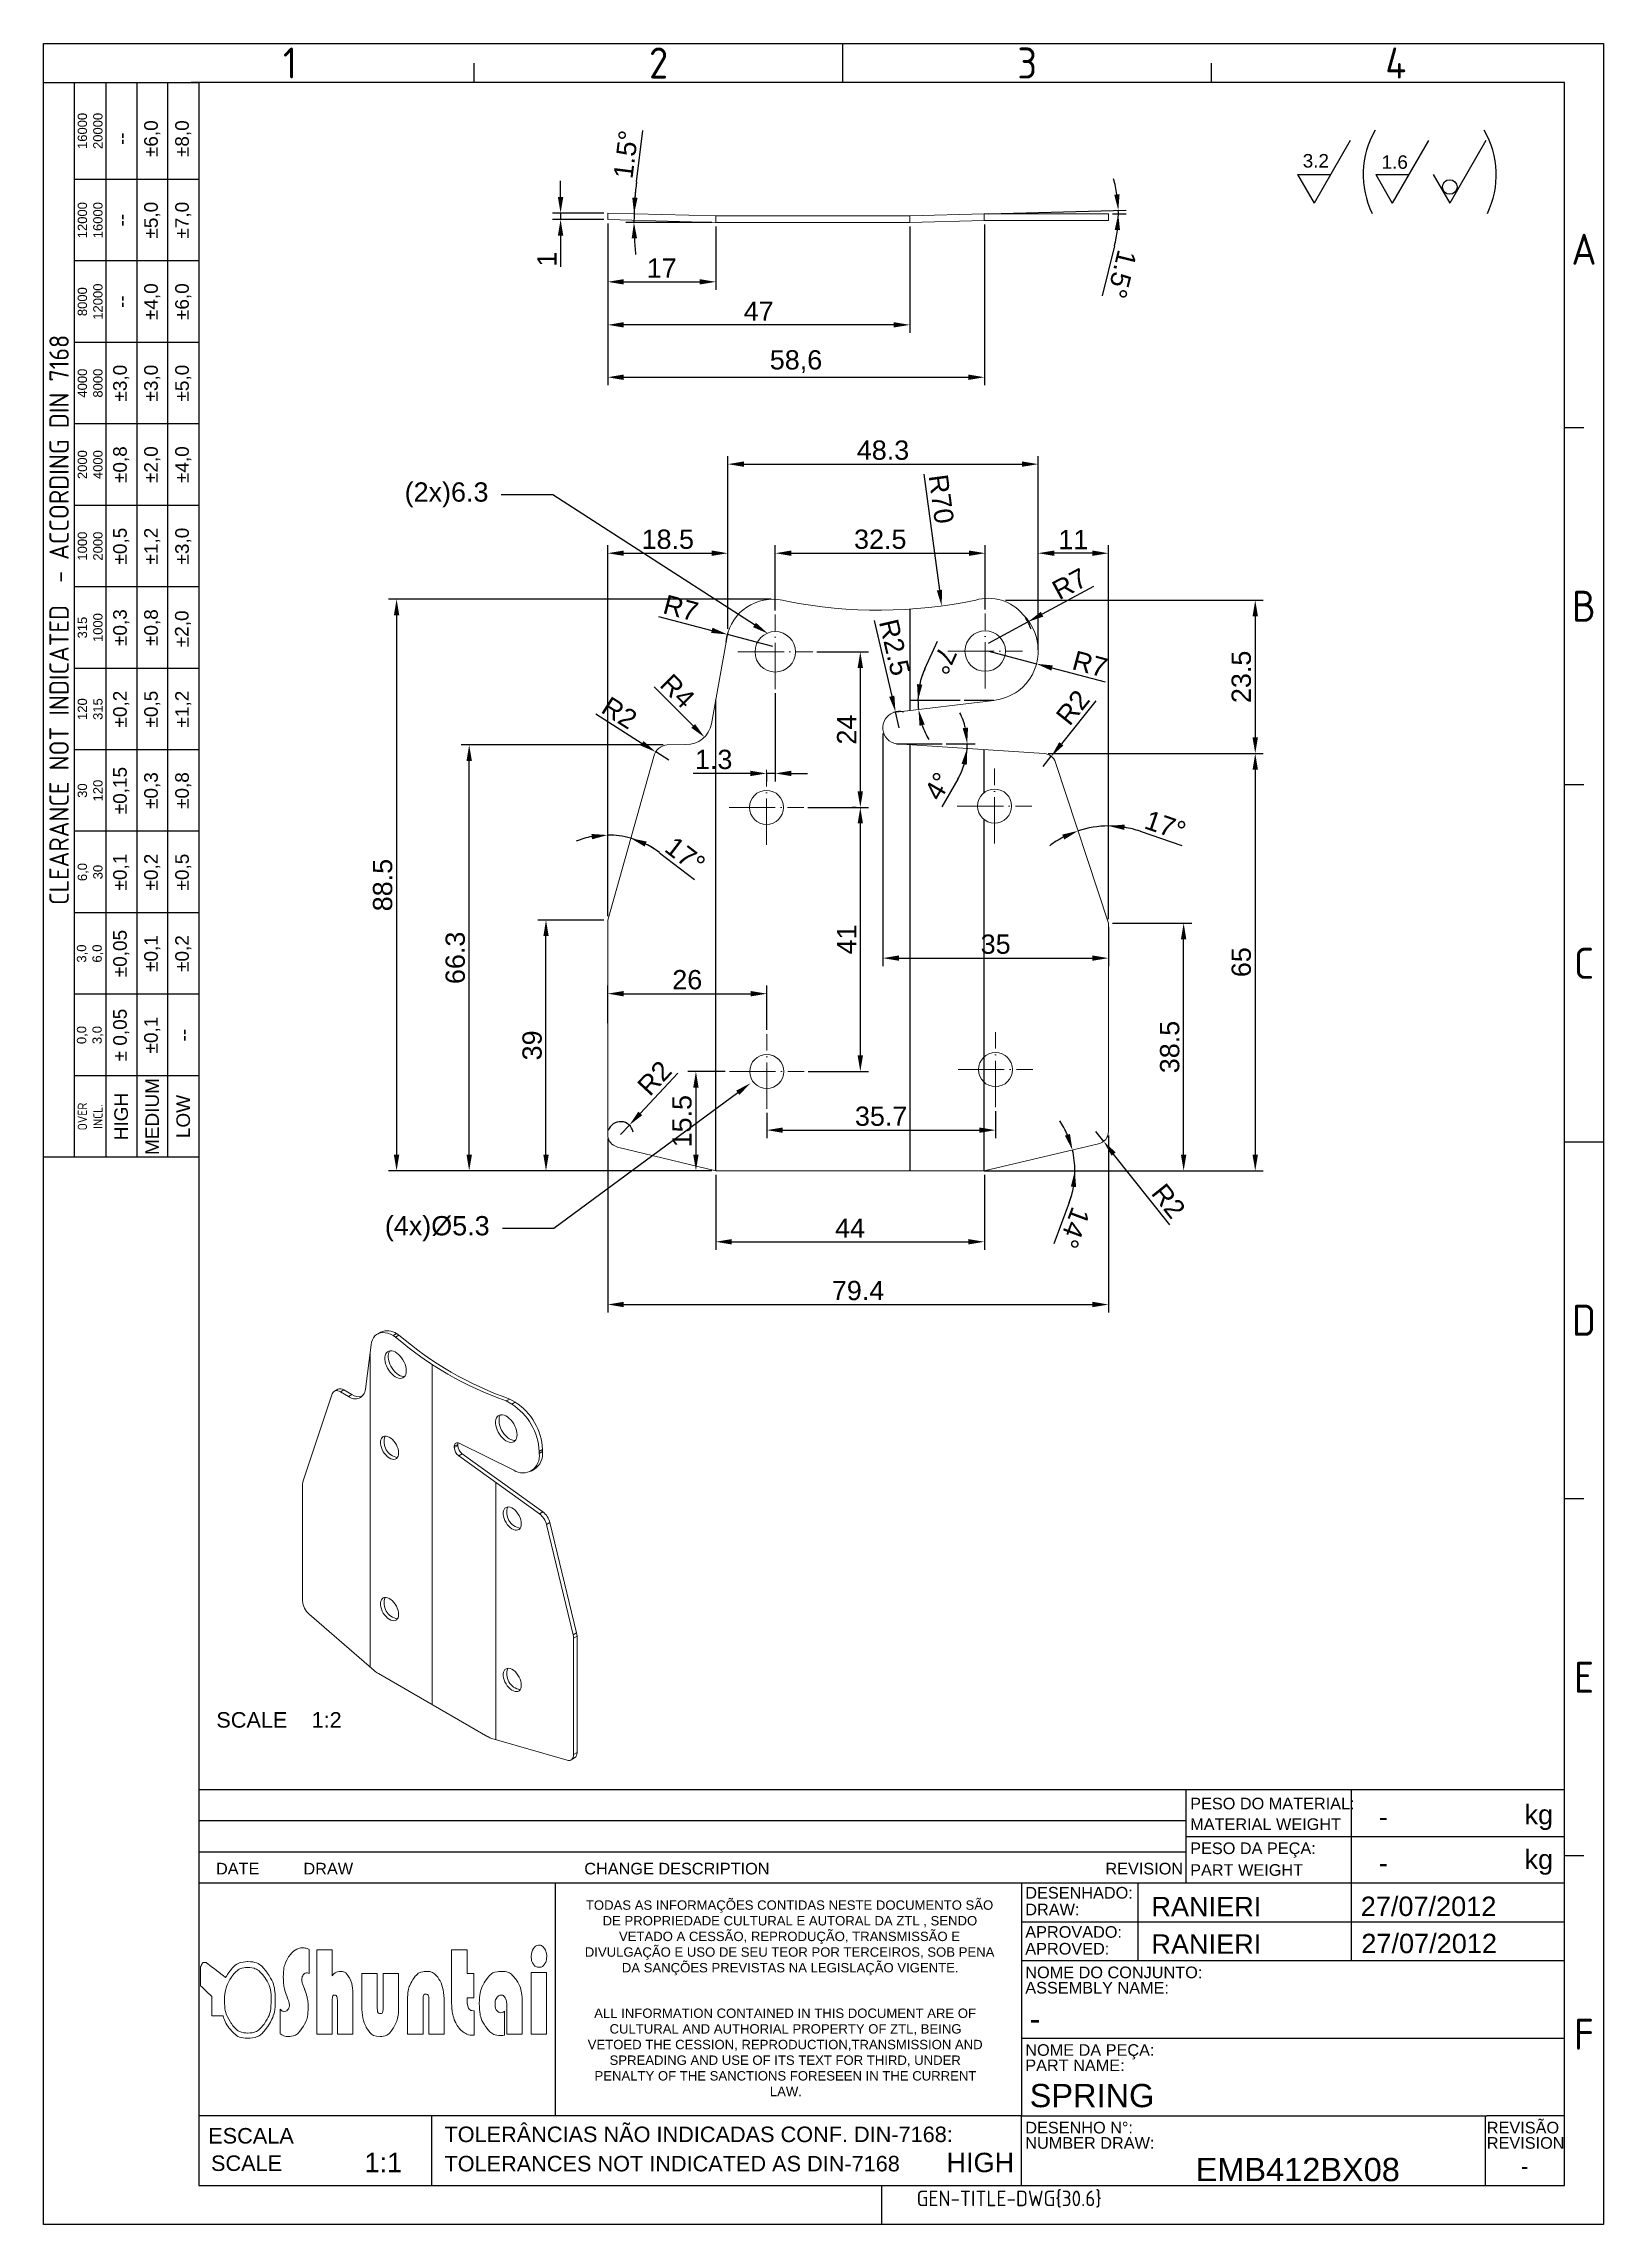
# Model space of a CAD drawing. Header units: millimetres. Extents: x 4564 to 4807, y 1240 to 1579.
import ezdxf
from ezdxf import colors
from ezdxf.entities.mleader import LeaderData, LeaderLine
from ezdxf.enums import TextEntityAlignment as Align
from ezdxf.math import Vec2, Vec3

# ---------------------------------------------------------------- set-up
doc = ezdxf.new("R2010")
doc.units = ezdxf.units.MM
doc.linetypes.add('ACAD_ISO04W100', pattern=[30, 24, -3, 0, -3])
for name, color, linetype, lineweight in [('AM_0', 7, 'Continuous', 20), ('AM_4', 1, 'ACAD_ISO04W100', 18), ('AM_5', 3, 'Continuous', 25)]:
    doc.layers.add(name, color=color, linetype=linetype, lineweight=lineweight)
doc.styles.add('ACISOTS', font='isocp.shx', dxfattribs={"height": 1})
doc.styles.get("Standard").update_dxf_attribs({"font": 'arial.ttf'})
doc.dimstyles.new('ISO-25', dxfattribs={"dimtxt": 3, "dimasz": 2.5, "dimexe": 1.25, "dimexo": 0.625, "dimtad": 1, "dimtxsty": 'Standard', "dimcen": 2.5, "dimadec": 0, "dimazin": 0, "dimtfac": 1, "dimtmove": 0, "dimatfit": 3, "dimfxl": 1, "dimarcsym": 0})

msp = doc.modelspace()

# ---------------------------------------------------------------- texts
at = {"color": 135, "lineweight": 25, "style": 'ACISOTS'}
for s, p in [('1', (4602.725, 1576.381)), ('2', (4660.081, 1576.381)), ('3', (4717.436, 1576.381)), ('4', (4774.791, 1576.381)), ('A', (4804.073, 1547.401)), ('B', (4804.073, 1491.857)), ('C', (4804.073, 1436.313)), ('D', (4804.073, 1380.769)), ('E', (4804.073, 1325.224)), ('F', (4804.073, 1269.68))]:
    msp.add_text(s, height=4.83, dxfattribs=at).set_placement(p, align=Align.MIDDLE)
for s, height, p in [('SCALE    1:2', 2.41497, (4591.264, 1317.382)), ('PESO DO MATERIAL:', 1.81122, (4742.795, 1304.671)), ('MATERIAL WEIGHT', 1.81122, (4742.795, 1301.463)), ('kg', 3.0187, (4794.815, 1302.355)), ('PESO DA PEÇA:', 1.81122, (4742.795, 1297.71)), ('DATE', 1.8112, (4591.212, 1294.542)), ('DRAW', 1.8112, (4604.819, 1294.542)), ('CHANGE DESCRIPTION', 1.81122, (4648.522, 1294.542)), ('REVISION', 1.8112, (4729.603, 1294.542)), ('PART WEIGHT', 1.81122, (4742.795, 1294.33)), ('kg', 3.0187, (4794.815, 1295.391)), ('DESENHADO:', 1.8112, (4717.138, 1290.788)), ('DRAW:', 1.8112, (4717.138, 1288.183)), ('APROVADO:', 1.8112, (4717.138, 1284.688)), ('APROVED:', 1.8112, (4717.138, 1282.083)), ('NOME DO CONJUNTO:', 1.81122, (4717.138, 1278.397)), ('ASSEMBLY NAME:', 1.81122, (4717.138, 1276.012)), ('NOME DA PEÇA:', 1.81122, (4717.138, 1266.322)), ('PART NAME:', 1.8112, (4717.138, 1263.937)), ('TOLERÂNCIAS NÃO INDICADAS CONF. DIN-7168:', 2.41497, (4626.762, 1252.901)), ('DESENHO N%%d:', 1.81122, (4717.138, 1254.248)), ('REVISÃO', 1.8112, (4788.951, 1254.248)), ('ESCALA', 2.415, (4590.001, 1252.676)), ('NUMBER DRAW:', 1.81122, (4717.138, 1251.863)), ('REVISION', 1.8112, (4788.951, 1251.863)), ('SCALE', 2.415, (4590.437, 1248.409)), ('TOLERANCES NOT INDICATED AS DIN-7168', 2.41497, (4626.762, 1248.343))]:
    msp.add_text(s, height=height).set_placement(p)
at = {"color": 135, "lineweight": 25, "attachment_point": 5, "rotation": 90}
for s, insert, char_height, width in [('16000\\P20000', (4571.632, 1565.815), 1.449, 15.09354), ('--', (4576.462, 1564.608), 2.1131, 12.67857), ('±6,0', (4581.292, 1564.608), 2.1131, 12.67857), ('±8,0', (4586.122, 1564.608), 2.1131, 12.67857), ('12000\\P16000', (4571.632, 1551.929), 1.449, 12.67857), ('±5,0', (4581.292, 1551.929), 2.1131, 12.67857), ('±7,0', (4586.122, 1551.929), 2.1131, 12.67857), ('--', (4576.462, 1551.929), 2.1131, 12.67857), ('8000\\P12000', (4571.632, 1539.251), 1.449, 12.67857), ('±4,0', (4581.292, 1539.251), 2.1131, 12.67857), ('±6,0', (4586.122, 1539.251), 2.1131, 12.67857), ('--', (4576.462, 1539.251), 2.1131, 12.67857), ('{\\Fisocp.shx|c0;CLEARANCE NOT INDICATED  - ACCORDING DIN 7168}', (4566.802, 1489.744), 3.01871, 167.23642), ('4000\\P8000', (4571.632, 1526.572), 1.449, 12.67857), ('±3,0', (4576.462, 1526.572), 2.1131, 12.67857), ('±3,0', (4581.292, 1526.572), 2.1131, 12.67857), ('±5,0', (4586.122, 1526.572), 2.1131, 12.67857), ('2000\\P4000', (4571.632, 1513.894), 1.449, 12.67857), ('±0,8', (4576.462, 1513.894), 2.1131, 12.67857), ('±2,0', (4581.292, 1513.894), 2.1131, 12.67857), ('±4,0', (4586.122, 1513.894), 2.1131, 12.67857), ('1000\\P2000', (4571.632, 1501.215), 1.449, 12.67857), ('±0,5', (4576.462, 1501.215), 2.1131, 12.67857), ('±1,2', (4581.292, 1501.215), 2.1131, 12.67857), ('±3,0', (4586.122, 1501.215), 2.1131, 12.67857), ('315\\P1000', (4571.632, 1488.537), 1.449, 12.67857), ('±0,3', (4576.462, 1488.537), 2.1131, 12.67857), ('±0,8', (4581.292, 1488.537), 2.1131, 12.67857), ('±2,0', (4586.083, 1488.347), 2.1131, 12.67857), ('120\\P315', (4571.632, 1475.858), 1.449, 12.67857), ('±0,2', (4576.462, 1475.858), 2.1131, 12.67857), ('±0,5', (4581.292, 1475.858), 2.1131, 12.67857), ('±1,2', (4586.122, 1475.858), 2.1131, 12.67857), ('±0,15', (4576.462, 1463.179), 2.1131, 12.67857), ('±0,3', (4581.292, 1463.179), 2.1131, 12.67857), ('±0,8', (4586.122, 1463.179), 2.1131, 12.67857), ('30\\P120', (4571.632, 1463.179), 1.449, 12.67857), ('±0,1', (4576.462, 1450.501), 2.1131, 12.67857), ('±0,2', (4581.292, 1450.501), 2.1131, 12.67857), ('±0,5', (4586.122, 1450.501), 2.1131, 12.67857), ('6,0\\P30', (4571.632, 1450.501), 1.449, 12.67857), ('3,0\\P6,0', (4571.632, 1437.822), 1.449, 12.67857), ('±0,05', (4576.462, 1437.822), 2.1131, 12.67857), ('±0,1', (4581.292, 1437.822), 2.1131, 12.67857), ('±0,2', (4586.122, 1437.822), 2.1131, 12.67857), ('± 0,05', (4576.462, 1425.144), 2.1131, 12.67857), ('0,0\\P3,0', (4571.632, 1425.144), 1.449, 12.67857), ('\\pt4.79529;±0,1', (4581.292, 1425.144), 2.1131, 12.67857), ('--', (4586.122, 1425.144), 2.1131, 12.67857), ('HIGH', (4576.462, 1412.465), 2.1131, 12.67857), ('MEDIUM', (4581.292, 1412.465), 2.1131, 12.67857), ('LOW', (4586.122, 1412.465), 2.1131, 12.67857), ('{\\Fisocp.shx|c0;OVER\\PINCL.}', (4571.632, 1412.465), 1.44898, 12.67857)]:
    msp.add_mtext(s, dxfattribs=dict(at, insert=insert, char_height=char_height, width=width))
at = {"linetype": 'Continuous', "char_height": 1.46105, "attachment_point": 1}
for s, width, insert in [('\\pi0.49619;TODAS AS INFORMAÇÕES CONTIDAS NESTE DOCUMENTO SÃO \\P\\pi3.0999;DE PROPRIEDADE CULTURAL E AUTORAL DA ZTL , SENDO \\P\\pi5.6433;VETADO A CESSÃO, REPRODUÇÃO, TRANSMISSÃO E \\P\\pi0.33025;DIVULGAÇÃO E USO DE SEU TEOR POR TERCEIROS, SOB PENA \\P\\pi6.0893;DA SANÇÕES PREVISTAS NA LEGISLAÇÃO VIGENTE.', 64.24628, (4648.269, 1290.507)), ('\\pi1.7895;ALL INFORMATION CONTAINED IN THIS DOCUMENT ARE OF \\P\\pi4.1794;CULTURAL AND AUTHORIAL PROPERTY OF ZTL, BEING  \\P\\pi0.77944;VETOED THE CESSION, REPRODUCTION,TRANSMISSION AND \\P\\pi4.1824;SPREADING AND USE OF ITS TEXT FOR THIRD, UNDER \\P\\pi1.8403;PENALTY OF THE SANCTIONS FORESEEN IN THE CURRENT \\P\\pi29.122;LAW.', 62.90723, (4648.269, 1273.683))]:
    msp.add_mtext_dynamic_manual_height_columns(s, width=width, gutter_width=12.5, heights=[0], dxfattribs=dict(at, insert=insert))
for p in [(4772.149, 1303.522), (4772.149, 1296.338)]:
    msp.add_attdef('-', text='', height=3.019).set_placement(p, align=Align.MIDDLE_LEFT)
for tag, p, height in [('RANIERI', (4736.759, 1288.04), 3.019), ('27/07/2012', (4769.333, 1288.075), 3.019), ('RANIERI', (4736.757, 1282.198), 3.019), ('27/07/2012', (4769.43, 1282.298), 3.019), ('-', (4717.821, 1270.314), 3.622), ('SPRING', (4717.821, 1258.33), 3.622), ('EMB412BX08', (4743.643, 1246.822), 3.622)]:
    msp.add_attdef(tag, p, '', height=height)
for tag, height, p in [('1:1', 3.019, (4617.246, 1249.73)), ('HIGH', 3.019, (4710.14, 1249.73)), ('-', 2.361, (4794.846, 1249.14))]:
    msp.add_attdef(tag, text='', height=height).set_placement(p, align=Align.MIDDLE_CENTER)
at = {"color": 135, "style": 'ACISOTS'}
msp.add_attdef('GEN-TITLE-DWG{30.6}', (4700.234, 1242.93), '', height=2.415, dxfattribs=at)
at = {"layer": 'AM_5', "char_height": 2.1017, "attachment_point": 1}
for s, insert in [('3.2', (4760.306, 1562.222)), ('1.6', (4772.582, 1562.019))]:
    msp.add_mtext_dynamic_manual_height_columns(s, width=18.23779, gutter_width=12.5, heights=[0], dxfattribs=dict(at, insert=insert))

# ---------------------------------------------------------------- blocks, each defined once
blk = doc.blocks.new('*D11')
at = {"layer": 'AM_5', "color": 0, "lineweight": -2, "transparency": 16777216}
for p, q in [((4652.16, 1409.04), (4652.16, 1381.97)), ((4730.08, 1409.53), (4730.08, 1381.97)), ((4654.66, 1383.22), (4727.58, 1383.22))]:
    blk.add_line(p, q, dxfattribs=at)
at = {"layer": 'AM_5', "color": 0, "transparency": 16777216}
for points in [[(4654.66, 1383.64), (4654.66, 1382.8), (4652.16, 1383.22)], [(4727.58, 1383.64), (4727.58, 1382.8), (4730.08, 1383.22)]]:
    blk.add_solid(points, dxfattribs=at)
at = {"layer": 'Defpoints', "color": 0, "transparency": 16777216}
for p in [(4652.16, 1409.67), (4730.08, 1410.15), (4730.08, 1383.22)]:
    blk.add_point(p, dxfattribs=at)
at = {"layer": 'AM_5', "color": 0, "transparency": 16777216, "insert": (4691.12, 1385.38), "char_height": 3, "attachment_point": 5}
blk.add_mtext('79.4', dxfattribs=at)
blk = doc.blocks.new('*D12')
at = {"layer": 'AM_5', "color": 0, "lineweight": -2, "transparency": 16777216}
for p, q in [((4668.97, 1403.39), (4668.97, 1391.73)), ((4710.77, 1403.39), (4710.77, 1391.73)), ((4671.47, 1392.98), (4708.27, 1392.98))]:
    blk.add_line(p, q, dxfattribs=at)
at = {"layer": 'AM_5', "color": 0, "transparency": 16777216}
for points in [[(4671.47, 1393.4), (4671.47, 1392.56), (4668.97, 1392.98)], [(4708.27, 1393.4), (4708.27, 1392.56), (4710.77, 1392.98)]]:
    blk.add_solid(points, dxfattribs=at)
at = {"layer": 'Defpoints', "color": 0, "transparency": 16777216}
for p in [(4668.97, 1404.01), (4710.77, 1404.01), (4710.77, 1392.98)]:
    blk.add_point(p, dxfattribs=at)
at = {"layer": 'AM_5', "color": 0, "transparency": 16777216, "insert": (4689.87, 1395.1), "char_height": 3, "attachment_point": 5}
blk.add_mtext('44', dxfattribs=at)
blk = doc.blocks.new('*D13')
at = {"layer": 'AM_5', "color": 0, "lineweight": -2, "transparency": 16777216}
for p, q in [((4652.16, 1426.98), (4652.16, 1432.83)), ((4676.91, 1425.93), (4676.91, 1432.83)), ((4654.66, 1431.58), (4674.41, 1431.58))]:
    blk.add_line(p, q, dxfattribs=at)
at = {"layer": 'AM_5', "color": 0, "transparency": 16777216}
for points in [[(4654.66, 1432), (4654.66, 1431.16), (4652.16, 1431.58)], [(4674.41, 1432), (4674.41, 1431.16), (4676.91, 1431.58)]]:
    blk.add_solid(points, dxfattribs=at)
at = {"layer": 'Defpoints', "color": 0, "transparency": 16777216}
for p in [(4676.91, 1431.58), (4652.16, 1426.35), (4676.91, 1425.3)]:
    blk.add_point(p, dxfattribs=at)
at = {"layer": 'AM_5', "color": 0, "transparency": 16777216, "insert": (4664.54, 1433.74), "char_height": 3, "attachment_point": 5}
blk.add_mtext('26', dxfattribs=at)
blk = doc.blocks.new('*D14')
at = {"layer": 'AM_5', "color": 0, "lineweight": -2, "transparency": 16777216}
for p, q in [((4683.32, 1460.56), (4692.72, 1460.56)), ((4691.47, 1458.06), (4691.47, 1421.97)), ((4683.37, 1419.47), (4692.72, 1419.47))]:
    blk.add_line(p, q, dxfattribs=at)
at = {"layer": 'AM_5', "color": 0, "transparency": 16777216}
for points in [[(4691.05, 1458.06), (4691.88, 1458.06), (4691.47, 1460.56)], [(4691.05, 1421.97), (4691.88, 1421.97), (4691.47, 1419.47)]]:
    blk.add_solid(points, dxfattribs=at)
at = {"layer": 'Defpoints', "color": 0, "transparency": 16777216}
for p in [(4682.69, 1460.56), (4682.74, 1419.47), (4691.47, 1419.47)]:
    blk.add_point(p, dxfattribs=at)
at = {"layer": 'AM_5', "color": 0, "transparency": 16777216, "insert": (4689.34, 1440.02), "char_height": 3, "attachment_point": 5, "rotation": 90}
blk.add_mtext('41', dxfattribs=at)
blk = doc.blocks.new('*D15')
at = {"layer": 'AM_5', "color": 0, "lineweight": -2, "transparency": 16777216}
for p, q in [((4676.91, 1413.02), (4676.91, 1409.1)), ((4712.5, 1413.32), (4712.5, 1409.1)), ((4679.41, 1410.35), (4710, 1410.35))]:
    blk.add_line(p, q, dxfattribs=at)
at = {"layer": 'AM_5', "color": 0, "transparency": 16777216}
for points in [[(4679.41, 1410.76), (4679.41, 1409.93), (4676.91, 1410.35)], [(4710, 1410.76), (4710, 1409.93), (4712.5, 1410.35)]]:
    blk.add_solid(points, dxfattribs=at)
at = {"layer": 'Defpoints', "color": 0, "transparency": 16777216}
for p in [(4676.91, 1413.65), (4712.5, 1413.95), (4712.5, 1410.35)]:
    blk.add_point(p, dxfattribs=at)
at = {"layer": 'AM_5', "color": 0, "transparency": 16777216, "insert": (4694.71, 1412.5), "char_height": 3, "attachment_point": 5}
blk.add_mtext('35.7', dxfattribs=at)
blk = doc.blocks.new('*D16')
at = {"layer": 'AM_5', "color": 0, "lineweight": -2, "transparency": 16777216}
for p, q in [((4719.43, 1404.01), (4726.1, 1404.01)), ((4723.97, 1399.09), (4721.57, 1392.67))]:
    blk.add_line(p, q, dxfattribs=at)
for start, end in [(23.4538, 33.6338), (0, 13.2738), (339.5585, 0), (339.6399, 349.82)]:
    blk.add_arc((4710.77, 1404.01), 14.09, start, end, dxfattribs=at)
at = {"layer": 'AM_5', "color": 0, "transparency": 16777216}
for points in [[(4724.09, 1409.75), (4723.3, 1409.49), (4724.48, 1407.25)], [(4724.22, 1401.56), (4725.05, 1401.49), (4724.85, 1404.01)]]:
    blk.add_solid(points, dxfattribs=at)
at = {"layer": 'Defpoints', "color": 0, "transparency": 16777216}
for p in [(4728.54, 1408.21), (4724.69, 1406.18), (4710.77, 1404.01), (4710.77, 1404.01), (4718.81, 1404.01)]:
    blk.add_point(p, dxfattribs=at)
at = {"layer": 'AM_5', "color": 0, "transparency": 16777216, "insert": (4724.77, 1395.14), "char_height": 3, "attachment_point": 5, "rotation": 249.5585}
blk.add_mtext('14%%d', dxfattribs=at)
blk = doc.blocks.new('*D17')
at = {"layer": 'AM_5', "color": 0, "lineweight": -2, "transparency": 16777216}
for p, q in [((4678.23, 1491.22), (4678.23, 1501.36)), ((4680.73, 1500.11), (4708.4, 1500.11)), ((4710.9, 1491.34), (4710.9, 1501.36))]:
    blk.add_line(p, q, dxfattribs=at)
at = {"layer": 'AM_5', "color": 0, "transparency": 16777216}
for points in [[(4680.73, 1500.53), (4680.73, 1499.7), (4678.23, 1500.11)], [(4708.4, 1500.53), (4708.4, 1499.7), (4710.9, 1500.11)]]:
    blk.add_solid(points, dxfattribs=at)
at = {"layer": 'Defpoints', "color": 0, "transparency": 16777216}
for p in [(4710.9, 1500.11), (4678.23, 1490.6), (4710.9, 1490.72)]:
    blk.add_point(p, dxfattribs=at)
at = {"layer": 'AM_5', "color": 0, "transparency": 16777216, "insert": (4694.57, 1502.27), "char_height": 3, "attachment_point": 5}
blk.add_mtext('32.5', dxfattribs=at)
blk = doc.blocks.new('*D18')
at = {"layer": 'AM_5', "color": 0, "lineweight": -2, "transparency": 16777216}
for p, q in [((4678.23, 1478.32), (4678.23, 1464.6)), ((4674.37, 1465.85), (4665.44, 1465.85)), ((4678.23, 1465.85), (4676.87, 1465.85)), ((4680.73, 1465.85), (4683.23, 1465.85)), ((4676.87, 1465.76), (4676.87, 1464.6))]:
    blk.add_line(p, q, dxfattribs=at)
at = {"layer": 'AM_5', "color": 0, "transparency": 16777216}
for points in [[(4674.37, 1466.27), (4674.37, 1465.43), (4676.87, 1465.85)], [(4680.73, 1466.27), (4680.73, 1465.43), (4678.23, 1465.85)]]:
    blk.add_solid(points, dxfattribs=at)
at = {"layer": 'Defpoints', "color": 0, "transparency": 16777216}
for p in [(4678.23, 1478.94), (4676.87, 1466.39), (4676.87, 1465.85)]:
    blk.add_point(p, dxfattribs=at)
at = {"layer": 'AM_5', "color": 0, "transparency": 16777216, "insert": (4668.65, 1468.01), "char_height": 3, "attachment_point": 5}
blk.add_mtext('1.3', dxfattribs=at)
blk = doc.blocks.new('*D19')
at = {"layer": 'AM_5', "color": 0, "lineweight": -2, "transparency": 16777216}
for p, q in [((4651.54, 1443.04), (4641.31, 1443.04)), ((4642.56, 1406.51), (4642.56, 1440.54)), ((4668.35, 1404.01), (4641.31, 1404.01))]:
    blk.add_line(p, q, dxfattribs=at)
at = {"layer": 'AM_5', "color": 0, "transparency": 16777216}
for points in [[(4642.15, 1440.54), (4642.98, 1440.54), (4642.56, 1443.04)], [(4642.15, 1406.51), (4642.98, 1406.51), (4642.56, 1404.01)]]:
    blk.add_solid(points, dxfattribs=at)
at = {"layer": 'Defpoints', "color": 0, "transparency": 16777216}
for p in [(4642.56, 1443.04), (4652.16, 1443.04), (4668.97, 1404.01)]:
    blk.add_point(p, dxfattribs=at)
at = {"layer": 'AM_5', "color": 0, "transparency": 16777216, "insert": (4640.41, 1423.53), "char_height": 3, "attachment_point": 5, "rotation": 90}
blk.add_mtext('39', dxfattribs=at)
blk = doc.blocks.new('*D20')
at = {"layer": 'AM_5', "color": 0, "lineweight": -2, "transparency": 16777216}
for p, q in [((4660.79, 1470.29), (4629.36, 1470.29)), ((4630.61, 1406.51), (4630.61, 1467.79)), ((4668.35, 1404.01), (4629.36, 1404.01))]:
    blk.add_line(p, q, dxfattribs=at)
at = {"layer": 'AM_5', "color": 0, "transparency": 16777216}
for points in [[(4630.19, 1467.79), (4631.03, 1467.79), (4630.61, 1470.29)], [(4630.19, 1406.51), (4631.03, 1406.51), (4630.61, 1404.01)]]:
    blk.add_solid(points, dxfattribs=at)
at = {"layer": 'Defpoints', "color": 0, "transparency": 16777216}
for p in [(4630.61, 1470.29), (4661.41, 1470.29), (4668.97, 1404.01)]:
    blk.add_point(p, dxfattribs=at)
at = {"layer": 'AM_5', "color": 0, "transparency": 16777216, "insert": (4628.45, 1437.15), "char_height": 3, "attachment_point": 5, "rotation": 90}
blk.add_mtext('66.3', dxfattribs=at)
blk = doc.blocks.new('*D21')
at = {"layer": 'AM_5', "color": 0, "lineweight": -2, "transparency": 16777216}
for p, q in [((4677.61, 1492.95), (4618.06, 1492.95)), ((4619.31, 1490.45), (4619.31, 1406.51)), ((4668.35, 1404.01), (4618.06, 1404.01))]:
    blk.add_line(p, q, dxfattribs=at)
at = {"layer": 'AM_5', "color": 0, "transparency": 16777216}
for points in [[(4618.89, 1490.45), (4619.73, 1490.45), (4619.31, 1492.95)], [(4618.89, 1406.51), (4619.73, 1406.51), (4619.31, 1404.01)]]:
    blk.add_solid(points, dxfattribs=at)
at = {"layer": 'Defpoints', "color": 0, "transparency": 16777216}
for p in [(4678.23, 1492.95), (4619.31, 1404.01), (4668.97, 1404.01)]:
    blk.add_point(p, dxfattribs=at)
at = {"layer": 'AM_5', "color": 0, "transparency": 16777216, "insert": (4617.15, 1448.48), "char_height": 3, "attachment_point": 5, "rotation": 90}
blk.add_mtext('88.5', dxfattribs=at)
blk = doc.blocks.new('*D22')
at = {"layer": 'AM_5', "color": 0, "lineweight": -2, "transparency": 16777216}
for p, q in [((4652.16, 1443.66), (4652.16, 1457.51)), ((4660.21, 1453.52), (4665.65, 1449.35))]:
    blk.add_line(p, q, dxfattribs=at)
for start, end in [(100.8527, 111.7055), (74.275, 90), (52.4706, 74.275), (52.5695, 63.4223)]:
    blk.add_arc((4652.16, 1443.04), 13.22, start, end, dxfattribs=at)
at = {"layer": 'AM_5', "color": 0, "transparency": 16777216}
for points in [[(4649.63, 1456.43), (4649.71, 1455.6), (4652.16, 1456.26)], [(4657.92, 1454.47), (4658.23, 1455.25), (4655.74, 1455.76)]]:
    blk.add_solid(points, dxfattribs=at)
at = {"layer": 'Defpoints', "color": 0, "transparency": 16777216}
for p in [(4659.33, 1468.48), (4653.37, 1456.2), (4652.16, 1443.04), (4652.16, 1443.04), (4652.16, 1409.67)]:
    blk.add_point(p, dxfattribs=at)
at = {"layer": 'AM_5', "color": 0, "transparency": 16777216, "insert": (4664.23, 1453.12), "char_height": 3, "attachment_point": 5, "rotation": 322.4706}
blk.add_mtext('17%%d', dxfattribs=at)
blk = doc.blocks.new('*D23')
at = {"layer": 'AM_5', "color": 0, "lineweight": -2, "transparency": 16777216}
for p, q in [((4730.08, 1443.18), (4730.08, 1458.93)), ((4735.01, 1456.85), (4741.49, 1454.62))]:
    blk.add_line(p, q, dxfattribs=at)
for start, end in [(117.7124, 127.1948), (90, 108.23), (70.9695, 90), (71.0353, 80.5176)]:
    blk.add_arc((4730.08, 1442.55), 15.12, start, end, dxfattribs=at)
at = {"layer": 'AM_5', "color": 0, "transparency": 16777216}
for points in [[(4722.88, 1456.33), (4723.21, 1455.56), (4725.35, 1456.92)], [(4732.54, 1457.06), (4732.61, 1457.89), (4730.08, 1457.68)]]:
    blk.add_solid(points, dxfattribs=at)
at = {"layer": 'Defpoints', "color": 0, "transparency": 16777216}
for p in [(4721.84, 1467.57), (4726.9, 1457.34), (4730.08, 1442.55), (4730.08, 1442.55), (4730.08, 1410.15)]:
    blk.add_point(p, dxfattribs=at)
at = {"layer": 'AM_5', "color": 0, "transparency": 16777216, "insert": (4738.94, 1457.75), "char_height": 3, "attachment_point": 5, "rotation": 340.9695}
blk.add_mtext('17%%D', dxfattribs=at)
blk = doc.blocks.new('*D24')
at = {"layer": 'AM_5', "color": 0, "lineweight": -2, "transparency": 16777216}
for p, q in [((4701.5, 1482.1), (4703.48, 1486.45)), ((4707, 1477.22), (4699.19, 1477.22))]:
    blk.add_line(p, q, dxfattribs=at)
for start, end in [(155.5047, 180), (155.645, 167.8225), (180, 186.9254), (199.103, 211.2805)]:
    blk.add_arc((4712.22, 1477.22), 11.78, start, end, dxfattribs=at)
at = {"layer": 'AM_5', "color": 0, "transparency": 16777216}
for points in [[(4701.12, 1479.66), (4700.29, 1479.75), (4700.44, 1477.22)], [(4700.68, 1473.27), (4701.49, 1473.46), (4700.52, 1475.8)]]:
    blk.add_solid(points, dxfattribs=at)
at = {"layer": 'Defpoints', "color": 0, "transparency": 16777216}
for p in [(4700.48, 1476.27), (4707.63, 1477.22), (4712.22, 1477.22), (4712.22, 1477.22), (4696.61, 1475.32)]:
    blk.add_point(p, dxfattribs=at)
at = {"layer": 'AM_5', "color": 0, "transparency": 16777216, "insert": (4704.42, 1483.4), "char_height": 3, "attachment_point": 5, "rotation": 245.5047}
blk.add_mtext('7°', dxfattribs=at)
blk = doc.blocks.new('*D25')
at = {"layer": 'AM_5', "color": 0, "lineweight": -2, "transparency": 16777216}
for p, q in [((4704.82, 1470.44), (4709.35, 1470.44)), ((4706.63, 1464.94), (4704.17, 1460.67))]:
    blk.add_line(p, q, dxfattribs=at)
for start, end in [(13.0386, 26.0772), (330.0197, 356.2696), (356.2696, 0), (330.1925, 343.231)]:
    blk.add_arc((4697.09, 1470.44), 11.01, start, end, dxfattribs=at)
at = {"layer": 'AM_5', "color": 0, "transparency": 16777216}
for points in [[(4708.23, 1472.97), (4707.4, 1472.88), (4708.1, 1470.44)], [(4707.22, 1467.34), (4708.04, 1467.19), (4708.08, 1469.72)]]:
    blk.add_solid(points, dxfattribs=at)
at = {"layer": 'Defpoints', "color": 0, "transparency": 16777216}
for p in [(4697.09, 1470.44), (4697.09, 1470.44), (4704.2, 1470.44), (4708.1, 1470.2), (4720.07, 1468.94)]:
    blk.add_point(p, dxfattribs=at)
at = {"layer": 'AM_5', "color": 0, "transparency": 16777216, "insert": (4703.56, 1463.87), "char_height": 3, "attachment_point": 5, "rotation": 60.0197}
blk.add_mtext('4°', dxfattribs=at)
blk = doc.blocks.new('*D26')
at = {"layer": 'AM_5', "color": 0, "lineweight": -2, "transparency": 16777216}
blk.add_line((4701.37, 1512.43), (4703.78, 1494.38), dxfattribs=at)
at = {"layer": 'AM_5', "color": 0, "transparency": 16777216}
blk.add_solid([(4704.2, 1494.43), (4703.37, 1494.32), (4704.12, 1491.9)], dxfattribs=at)
at = {"layer": 'Defpoints', "color": 0, "transparency": 16777216}
for p in [(4694.3, 1565.24), (4704.12, 1491.9)]:
    blk.add_point(p, dxfattribs=at)
at = {"layer": 'AM_5', "color": 0, "transparency": 16777216, "insert": (4704.06, 1508.55), "char_height": 3, "attachment_point": 5, "rotation": 277.6215}
blk.add_mtext('R70', dxfattribs=at)
blk = doc.blocks.new('*D27')
at = {"layer": 'AM_5', "color": 0, "lineweight": -2, "transparency": 16777216}
for p, q in [((4730.7, 1442.55), (4743.03, 1442.55)), ((4741.78, 1406.51), (4741.78, 1440.05)), ((4711.39, 1404.01), (4743.03, 1404.01))]:
    blk.add_line(p, q, dxfattribs=at)
at = {"layer": 'AM_5', "color": 0, "transparency": 16777216}
for points in [[(4741.36, 1440.05), (4742.19, 1440.05), (4741.78, 1442.55)], [(4741.36, 1406.51), (4742.19, 1406.51), (4741.78, 1404.01)]]:
    blk.add_solid(points, dxfattribs=at)
at = {"layer": 'Defpoints', "color": 0, "transparency": 16777216}
for p in [(4730.08, 1442.55), (4741.78, 1442.55), (4710.77, 1404.01)]:
    blk.add_point(p, dxfattribs=at)
at = {"layer": 'AM_5', "color": 0, "transparency": 16777216, "insert": (4739.62, 1423.28), "char_height": 3, "attachment_point": 5, "rotation": 90}
blk.add_mtext('38.5', dxfattribs=at)
blk = doc.blocks.new('*D28')
at = {"layer": 'AM_5', "color": 0, "lineweight": -2, "transparency": 16777216}
for p, q in [((4720.69, 1468.94), (4754.17, 1468.94)), ((4752.92, 1466.44), (4752.92, 1406.51)), ((4712.02, 1404.01), (4754.17, 1404.01))]:
    blk.add_line(p, q, dxfattribs=at)
at = {"layer": 'AM_5', "color": 0, "transparency": 16777216}
for points in [[(4752.5, 1466.44), (4753.34, 1466.44), (4752.92, 1468.94)], [(4752.5, 1406.51), (4753.34, 1406.51), (4752.92, 1404.01)]]:
    blk.add_solid(points, dxfattribs=at)
at = {"layer": 'Defpoints', "color": 0, "transparency": 16777216}
for p in [(4720.07, 1468.94), (4711.39, 1404.01), (4752.92, 1404.01)]:
    blk.add_point(p, dxfattribs=at)
at = {"layer": 'AM_5', "color": 0, "transparency": 16777216, "insert": (4750.76, 1436.48), "char_height": 3, "attachment_point": 5, "rotation": 90}
blk.add_mtext('65', dxfattribs=at)
blk = doc.blocks.new('*D29')
at = {"layer": 'AM_5', "color": 0, "lineweight": -2, "transparency": 16777216}
for p, q in [((4719.14, 1485.09), (4719.14, 1501.36)), ((4727.58, 1500.11), (4721.64, 1500.11)), ((4730.08, 1443.18), (4730.08, 1501.36))]:
    blk.add_line(p, q, dxfattribs=at)
at = {"layer": 'AM_5', "color": 0, "transparency": 16777216}
for points in [[(4721.64, 1500.53), (4721.64, 1499.7), (4719.14, 1500.11)], [(4727.58, 1500.53), (4727.58, 1499.7), (4730.08, 1500.11)]]:
    blk.add_solid(points, dxfattribs=at)
at = {"layer": 'Defpoints', "color": 0, "transparency": 16777216}
for p in [(4719.14, 1500.11), (4719.14, 1484.47), (4730.08, 1442.55)]:
    blk.add_point(p, dxfattribs=at)
at = {"layer": 'AM_5', "color": 0, "transparency": 16777216, "insert": (4724.61, 1502.24), "char_height": 3, "attachment_point": 5}
blk.add_mtext('11', dxfattribs=at)
blk = doc.blocks.new('*D30')
at = {"layer": 'AM_5', "color": 0, "lineweight": -2, "transparency": 16777216}
for p, q in [((4684.68, 1484.77), (4692.72, 1484.77)), ((4691.47, 1482.27), (4691.47, 1463.06)), ((4690.84, 1460.56), (4690.22, 1460.56))]:
    blk.add_line(p, q, dxfattribs=at)
at = {"layer": 'AM_5', "color": 0, "transparency": 16777216}
for points in [[(4691.05, 1482.27), (4691.88, 1482.27), (4691.47, 1484.77)], [(4691.05, 1463.06), (4691.88, 1463.06), (4691.47, 1460.56)]]:
    blk.add_solid(points, dxfattribs=at)
at = {"layer": 'Defpoints', "color": 0, "transparency": 16777216}
for p in [(4684.06, 1484.77), (4691.47, 1460.56), (4691.47, 1460.56)]:
    blk.add_point(p, dxfattribs=at)
at = {"layer": 'AM_5', "color": 0, "transparency": 16777216, "insert": (4689.34, 1472.67), "char_height": 3, "attachment_point": 5, "rotation": 90}
blk.add_mtext('24', dxfattribs=at)
blk = doc.blocks.new('*D31')
at = {"layer": 'AM_5', "color": 0, "lineweight": -2, "transparency": 16777216}
for p, q in [((4694.98, 1472.07), (4694.98, 1435.86)), ((4730.08, 1441.93), (4730.08, 1435.86)), ((4697.48, 1437.11), (4727.58, 1437.11))]:
    blk.add_line(p, q, dxfattribs=at)
at = {"layer": 'AM_5', "color": 0, "transparency": 16777216}
for points in [[(4697.48, 1437.53), (4697.48, 1436.7), (4694.98, 1437.11)], [(4727.58, 1437.53), (4727.58, 1436.7), (4730.08, 1437.11)]]:
    blk.add_solid(points, dxfattribs=at)
at = {"layer": 'Defpoints', "color": 0, "transparency": 16777216}
for p in [(4694.98, 1472.7), (4730.08, 1442.55), (4730.08, 1437.11)]:
    blk.add_point(p, dxfattribs=at)
at = {"layer": 'AM_5', "color": 0, "transparency": 16777216, "insert": (4712.53, 1439.27), "char_height": 3, "attachment_point": 5}
blk.add_mtext('35', dxfattribs=at)
blk = doc.blocks.new('*D32')
at = {"layer": 'AM_5', "color": 0, "lineweight": -2, "transparency": 16777216}
for p, q in [((4652.16, 1443.66), (4652.16, 1501.36)), ((4654.66, 1500.11), (4668.35, 1500.11)), ((4670.85, 1488.37), (4670.85, 1501.36))]:
    blk.add_line(p, q, dxfattribs=at)
at = {"layer": 'AM_5', "color": 0, "transparency": 16777216}
for points in [[(4654.66, 1500.53), (4654.66, 1499.7), (4652.16, 1500.11)], [(4668.35, 1500.53), (4668.35, 1499.7), (4670.85, 1500.11)]]:
    blk.add_solid(points, dxfattribs=at)
at = {"layer": 'Defpoints', "color": 0, "transparency": 16777216}
for p in [(4670.85, 1500.11), (4670.85, 1487.74), (4652.16, 1443.04)]:
    blk.add_point(p, dxfattribs=at)
at = {"layer": 'AM_5', "color": 0, "transparency": 16777216, "insert": (4661.51, 1502.27), "char_height": 3, "attachment_point": 5}
blk.add_mtext('18.5', dxfattribs=at)
blk = doc.blocks.new('*D33')
at = {"layer": 'AM_5', "color": 0, "lineweight": -2, "transparency": 16777216}
for p, q in [((4670.85, 1488.99), (4670.85, 1515.22)), ((4673.35, 1513.97), (4716.64, 1513.97)), ((4719.14, 1486.03), (4719.14, 1515.22))]:
    blk.add_line(p, q, dxfattribs=at)
at = {"layer": 'AM_5', "color": 0, "transparency": 16777216}
for points in [[(4673.35, 1514.39), (4673.35, 1513.56), (4670.85, 1513.97)], [(4716.64, 1514.39), (4716.64, 1513.56), (4719.14, 1513.97)]]:
    blk.add_solid(points, dxfattribs=at)
at = {"layer": 'Defpoints', "color": 0, "transparency": 16777216}
for p in [(4719.14, 1513.97), (4670.85, 1488.37), (4719.14, 1485.41)]:
    blk.add_point(p, dxfattribs=at)
at = {"layer": 'AM_5', "color": 0, "transparency": 16777216, "insert": (4695, 1516.13), "char_height": 3, "attachment_point": 5}
blk.add_mtext('48.3', dxfattribs=at)
blk = doc.blocks.new('*D34')
at = {"layer": 'AM_5', "color": 0, "lineweight": -2, "transparency": 16777216}
for p, q in [((4670.46, 1419.47), (4664.64, 1419.47)), ((4665.89, 1416.97), (4665.89, 1406.51)), ((4668.35, 1404.01), (4664.64, 1404.01))]:
    blk.add_line(p, q, dxfattribs=at)
at = {"layer": 'AM_5', "color": 0, "transparency": 16777216}
for points in [[(4665.47, 1416.97), (4666.3, 1416.97), (4665.89, 1419.47)], [(4665.47, 1406.51), (4666.3, 1406.51), (4665.89, 1404.01)]]:
    blk.add_solid(points, dxfattribs=at)
at = {"layer": 'Defpoints', "color": 0, "transparency": 16777216}
for p in [(4671.09, 1419.47), (4665.89, 1404.01), (4668.97, 1404.01)]:
    blk.add_point(p, dxfattribs=at)
at = {"layer": 'AM_5', "color": 0, "transparency": 16777216, "insert": (4663.73, 1411.74), "char_height": 3, "attachment_point": 5, "rotation": 90}
blk.add_mtext('15.5', dxfattribs=at)
blk = doc.blocks.new('*D35')
at = {"layer": 'AM_5', "color": 0, "lineweight": -2, "transparency": 16777216}
for p, q in [((4663.07, 1419.21), (4657.23, 1412.96)), ((4654.16, 1409.67), (4655.53, 1411.13))]:
    blk.add_line(p, q, dxfattribs=at)
blk.add_arc((4654.16, 1409.67), 2, 11.1762, 162.0951, dxfattribs=at)
at = {"layer": 'AM_5', "color": 0, "transparency": 16777216}
blk.add_solid([(4656.93, 1413.24), (4657.54, 1412.67), (4655.53, 1411.13)], dxfattribs=at)
at = {"layer": 'Defpoints', "color": 0, "transparency": 16777216}
for p in [(4654.16, 1409.67), (4655.53, 1411.13)]:
    blk.add_point(p, dxfattribs=at)
at = {"layer": 'AM_5', "color": 0, "transparency": 16777216, "insert": (4659.44, 1418.45), "char_height": 3, "attachment_point": 5, "rotation": 46.986}
blk.add_mtext('R2', dxfattribs=at)
blk = doc.blocks.new('*D36')
at = {"layer": 'AM_5', "color": 0, "lineweight": -2, "transparency": 16777216}
for p, q in [((4728.08, 1410.15), (4729.33, 1408.59)), ((4739.65, 1395.63), (4730.88, 1406.63))]:
    blk.add_line(p, q, dxfattribs=at)
at = {"layer": 'AM_5', "color": 0, "transparency": 16777216}
blk.add_solid([(4731.21, 1406.89), (4730.56, 1406.37), (4729.33, 1408.59)], dxfattribs=at)
at = {"layer": 'Defpoints', "color": 0, "transparency": 16777216}
for p in [(4728.08, 1410.15), (4729.33, 1408.59)]:
    blk.add_point(p, dxfattribs=at)
at = {"layer": 'AM_5', "color": 0, "transparency": 16777216, "insert": (4739.43, 1399.33), "char_height": 3, "attachment_point": 5, "rotation": 308.5378}
blk.add_mtext('R2', dxfattribs=at)
blk = doc.blocks.new('*D37')
at = {"layer": 'AM_5', "color": 0, "lineweight": -2, "transparency": 16777216}
for p, q in [((4728.09, 1477.15), (4722.75, 1470.46)), ((4719.94, 1466.95), (4721.19, 1468.51))]:
    blk.add_line(p, q, dxfattribs=at)
at = {"layer": 'AM_5', "color": 0, "transparency": 16777216}
blk.add_solid([(4722.42, 1470.72), (4723.07, 1470.2), (4721.19, 1468.51)], dxfattribs=at)
at = {"layer": 'Defpoints', "color": 0, "transparency": 16777216}
for p in [(4719.94, 1466.95), (4721.19, 1468.51)]:
    blk.add_point(p, dxfattribs=at)
at = {"layer": 'AM_5', "color": 0, "transparency": 16777216, "insert": (4724.53, 1476.11), "char_height": 3, "attachment_point": 5, "rotation": 51.398}
blk.add_mtext('R2', dxfattribs=at)
blk = doc.blocks.new('*D38')
at = {"layer": 'AM_5', "color": 0, "lineweight": -2, "transparency": 16777216}
blk.add_line((4659.38, 1479.3), (4665.46, 1473.25), dxfattribs=at)
at = {"layer": 'AM_5', "color": 0, "transparency": 16777216}
blk.add_solid([(4665.75, 1473.54), (4665.16, 1472.95), (4667.23, 1471.48)], dxfattribs=at)
at = {"layer": 'Defpoints', "color": 0, "transparency": 16777216}
for p in [(4664.47, 1474.23), (4667.23, 1471.48)]:
    blk.add_point(p, dxfattribs=at)
at = {"layer": 'AM_5', "color": 0, "transparency": 16777216, "insert": (4663.03, 1478.66), "char_height": 3, "attachment_point": 5, "rotation": 315.1128}
blk.add_mtext('R4', dxfattribs=at)
blk = doc.blocks.new('*D39')
at = {"layer": 'AM_5', "color": 0, "lineweight": -2, "transparency": 16777216}
for p, q in [((4650.29, 1475.11), (4657.52, 1470.53)), ((4661.66, 1467.9), (4659.63, 1469.19))]:
    blk.add_line(p, q, dxfattribs=at)
at = {"layer": 'AM_5', "color": 0, "transparency": 16777216}
blk.add_solid([(4657.74, 1470.88), (4657.29, 1470.17), (4659.63, 1469.19)], dxfattribs=at)
at = {"layer": 'Defpoints', "color": 0, "transparency": 16777216}
for p in [(4659.63, 1469.19), (4661.66, 1467.9)]:
    blk.add_point(p, dxfattribs=at)
at = {"layer": 'AM_5', "color": 0, "transparency": 16777216, "insert": (4653.99, 1475.28), "char_height": 3, "attachment_point": 5, "rotation": 327.6512}
blk.add_mtext('R2', dxfattribs=at)
blk = doc.blocks.new('*D40')
at = {"layer": 'AM_5', "color": 0, "lineweight": -2, "transparency": 16777216}
for p, q in [((4660.05, 1490.29), (4668.36, 1488.11)), ((4677.88, 1485.61), (4670.78, 1487.48))]:
    blk.add_line(p, q, dxfattribs=at)
blk.add_arc((4677.88, 1485.61), 7.35, 163.1524, 175.0334, dxfattribs=at)
at = {"layer": 'AM_5', "color": 0, "transparency": 16777216}
blk.add_solid([(4668.47, 1488.52), (4668.25, 1487.71), (4670.78, 1487.48)], dxfattribs=at)
at = {"layer": 'Defpoints', "color": 0, "transparency": 16777216}
for p in [(4670.78, 1487.48), (4677.88, 1485.61)]:
    blk.add_point(p, dxfattribs=at)
at = {"layer": 'AM_5', "color": 0, "transparency": 16777216, "insert": (4663.54, 1491.58), "char_height": 3, "attachment_point": 5, "rotation": 345.2846}
blk.add_mtext('R7', dxfattribs=at)
blk = doc.blocks.new('*D41')
at = {"layer": 'AM_5', "color": 0, "lineweight": -2, "transparency": 16777216}
for p, q in [((4727.73, 1494.93), (4719.75, 1490.62)), ((4711.41, 1486.11), (4717.55, 1489.43))]:
    blk.add_line(p, q, dxfattribs=at)
blk.add_arc((4711.41, 1486.11), 6.98, 18.1322, 34.6092, dxfattribs=at)
at = {"layer": 'AM_5', "color": 0, "transparency": 16777216}
blk.add_solid([(4719.56, 1490.99), (4719.95, 1490.25), (4717.55, 1489.43)], dxfattribs=at)
at = {"layer": 'Defpoints', "color": 0, "transparency": 16777216}
for p in [(4717.55, 1489.43), (4711.41, 1486.11)]:
    blk.add_point(p, dxfattribs=at)
at = {"layer": 'AM_5', "color": 0, "transparency": 16777216, "insert": (4724.04, 1495.35), "char_height": 3, "attachment_point": 5, "rotation": 28.3884}
blk.add_mtext('R7', dxfattribs=at)
blk = doc.blocks.new('*D42')
at = {"layer": 'AM_5', "color": 0, "lineweight": -2, "transparency": 16777216}
for p, q in [((4711.26, 1484.94), (4718.89, 1482.9)), ((4729.6, 1480.03), (4721.3, 1482.25))]:
    blk.add_line(p, q, dxfattribs=at)
at = {"layer": 'AM_5', "color": 0, "transparency": 16777216}
blk.add_solid([(4721.41, 1482.65), (4721.19, 1481.85), (4718.89, 1482.9)], dxfattribs=at)
at = {"layer": 'Defpoints', "color": 0, "transparency": 16777216}
for p in [(4711.26, 1484.94), (4718.89, 1482.9)]:
    blk.add_point(p, dxfattribs=at)
at = {"layer": 'AM_5', "color": 0, "transparency": 16777216, "insert": (4727.21, 1482.87), "char_height": 3, "attachment_point": 5, "rotation": 345.0109}
blk.add_mtext('R7', dxfattribs=at)
blk = doc.blocks.new('*D43')
at = {"layer": 'AM_5', "color": 0, "lineweight": -2, "transparency": 16777216}
for p, q in [((4714.06, 1492.8), (4754.17, 1492.8)), ((4752.92, 1490.3), (4752.92, 1471.44)), ((4720.69, 1468.94), (4754.17, 1468.94))]:
    blk.add_line(p, q, dxfattribs=at)
at = {"layer": 'AM_5', "color": 0, "transparency": 16777216}
for points in [[(4752.5, 1490.3), (4753.34, 1490.3), (4752.92, 1492.8)], [(4752.5, 1471.44), (4753.34, 1471.44), (4752.92, 1468.94)]]:
    blk.add_solid(points, dxfattribs=at)
at = {"layer": 'Defpoints', "color": 0, "transparency": 16777216}
for p in [(4713.44, 1492.8), (4720.07, 1468.94), (4752.92, 1468.94)]:
    blk.add_point(p, dxfattribs=at)
at = {"layer": 'AM_5', "color": 0, "transparency": 16777216, "insert": (4750.76, 1480.87), "char_height": 3, "attachment_point": 5, "rotation": 90}
blk.add_mtext('23.5', dxfattribs=at)
blk = doc.blocks.new('*D44')
at = {"layer": 'AM_5', "color": 0, "lineweight": -2, "transparency": 16777216}
for p, q in [((4693.61, 1489.64), (4696.37, 1477.85)), ((4697.51, 1472.95), (4696.94, 1475.42))]:
    blk.add_line(p, q, dxfattribs=at)
blk.add_arc((4697.51, 1472.95), 2.54, 74.9713, 110.7764, dxfattribs=at)
at = {"layer": 'AM_5', "color": 0, "transparency": 16777216}
blk.add_solid([(4696.77, 1477.95), (4695.96, 1477.76), (4696.94, 1475.42)], dxfattribs=at)
at = {"layer": 'Defpoints', "color": 0, "transparency": 16777216}
for p in [(4696.94, 1475.42), (4697.51, 1472.95)]:
    blk.add_point(p, dxfattribs=at)
at = {"layer": 'AM_5', "color": 0, "transparency": 16777216, "insert": (4696.8, 1485.46), "char_height": 3, "attachment_point": 5, "rotation": 283.157}
blk.add_mtext('R2.5', dxfattribs=at)
blk = doc.blocks.new('*D45')
at = {"layer": 'AM_5', "color": 0, "lineweight": -2, "transparency": 16777216}
for p, q in [((4644.83, 1555.53), (4644.83, 1558.03)), ((4651.54, 1553.03), (4643.58, 1553.03)), ((4651.54, 1552.03), (4643.58, 1552.03)), ((4644.83, 1553.03), (4644.83, 1552.03)), ((4644.83, 1549.53), (4644.83, 1544.68))]:
    blk.add_line(p, q, dxfattribs=at)
at = {"layer": 'AM_5', "color": 0, "transparency": 16777216}
for points in [[(4644.41, 1555.53), (4645.25, 1555.53), (4644.83, 1553.03)], [(4644.41, 1549.53), (4645.25, 1549.53), (4644.83, 1552.03)]]:
    blk.add_solid(points, dxfattribs=at)
at = {"layer": 'Defpoints', "color": 0, "transparency": 16777216}
for p in [(4644.83, 1552.03), (4652.16, 1553.03), (4652.16, 1552.03)]:
    blk.add_point(p, dxfattribs=at)
at = {"layer": 'AM_5', "color": 0, "transparency": 16777216, "insert": (4642.7, 1545.85), "char_height": 3, "attachment_point": 5, "rotation": 90}
blk.add_mtext('1', dxfattribs=at)
blk = doc.blocks.new('*D46')
at = {"layer": 'AM_5', "color": 0, "lineweight": -2, "transparency": 16777216}
for p, q in [((4652.16, 1551.41), (4652.16, 1541.09)), ((4668.97, 1550.97), (4668.97, 1541.09)), ((4654.66, 1542.34), (4666.47, 1542.34))]:
    blk.add_line(p, q, dxfattribs=at)
at = {"layer": 'AM_5', "color": 0, "transparency": 16777216}
for points in [[(4654.66, 1542.75), (4654.66, 1541.92), (4652.16, 1542.34)], [(4666.47, 1542.75), (4666.47, 1541.92), (4668.97, 1542.34)]]:
    blk.add_solid(points, dxfattribs=at)
at = {"layer": 'Defpoints', "color": 0, "transparency": 16777216}
for p in [(4652.16, 1552.03), (4668.97, 1551.59), (4668.97, 1542.34)]:
    blk.add_point(p, dxfattribs=at)
at = {"layer": 'AM_5', "color": 0, "transparency": 16777216, "insert": (4660.57, 1544.47), "char_height": 3, "attachment_point": 5}
blk.add_mtext('17', dxfattribs=at)
blk = doc.blocks.new('*D47')
at = {"layer": 'AM_5', "color": 0, "lineweight": -2, "transparency": 16777216}
for p, q in [((4652.16, 1551.41), (4652.16, 1534.39)), ((4699.16, 1550.97), (4699.16, 1534.39)), ((4696.66, 1535.64), (4654.66, 1535.64))]:
    blk.add_line(p, q, dxfattribs=at)
at = {"layer": 'AM_5', "color": 0, "transparency": 16777216}
for points in [[(4654.66, 1536.06), (4654.66, 1535.23), (4652.16, 1535.64)], [(4696.66, 1536.06), (4696.66, 1535.23), (4699.16, 1535.64)]]:
    blk.add_solid(points, dxfattribs=at)
at = {"layer": 'Defpoints', "color": 0, "transparency": 16777216}
for p in [(4652.16, 1552.03), (4699.16, 1551.59), (4652.16, 1535.64)]:
    blk.add_point(p, dxfattribs=at)
at = {"layer": 'AM_5', "color": 0, "transparency": 16777216, "insert": (4675.66, 1537.77), "char_height": 3, "attachment_point": 5}
blk.add_mtext('47', dxfattribs=at)
blk = doc.blocks.new('*D48')
at = {"layer": 'AM_5', "color": 0, "lineweight": -2, "transparency": 16777216}
for p, q in [((4652.16, 1551.41), (4652.16, 1526.24)), ((4710.77, 1551.27), (4710.77, 1526.24)), ((4654.66, 1527.49), (4708.27, 1527.49))]:
    blk.add_line(p, q, dxfattribs=at)
at = {"layer": 'AM_5', "color": 0, "transparency": 16777216}
for points in [[(4654.66, 1527.91), (4654.66, 1527.07), (4652.16, 1527.49)], [(4708.27, 1527.91), (4708.27, 1527.07), (4710.77, 1527.49)]]:
    blk.add_solid(points, dxfattribs=at)
at = {"layer": 'Defpoints', "color": 0, "transparency": 16777216}
for p in [(4652.16, 1552.03), (4710.77, 1551.89), (4710.77, 1527.49)]:
    blk.add_point(p, dxfattribs=at)
at = {"layer": 'AM_5', "color": 0, "transparency": 16777216, "insert": (4681.46, 1529.92), "char_height": 3, "attachment_point": 5}
blk.add_mtext('58,6', dxfattribs=at)
blk = doc.blocks.new('*D49')
at = {"layer": 'AM_5', "color": 0, "lineweight": -2, "transparency": 16777216}
for p, q in [((4656.64, 1557.91), (4657.64, 1565.86)), ((4668.35, 1551.59), (4655, 1551.59))]:
    blk.add_line(p, q, dxfattribs=at)
for start, end in [(172.8714, 178.5), (172.8731, 175.6865), (178.5, 180), (182.8135, 185.6269)]:
    blk.add_arc((4707.17, 1551.59), 50.92, start, end, dxfattribs=at)
at = {"layer": 'AM_5', "color": 0, "transparency": 16777216}
for points in [[(4656.81, 1555.4), (4655.98, 1555.44), (4656.27, 1552.92)], [(4655.89, 1549.08), (4656.73, 1549.1), (4656.25, 1551.59)]]:
    blk.add_solid(points, dxfattribs=at)
at = {"layer": 'Defpoints', "color": 0, "transparency": 16777216}
for p in [(4652.16, 1553.03), (4656.25, 1552.03), (4668.97, 1551.59), (4668.99, 1552.59), (4699.16, 1551.59)]:
    blk.add_point(p, dxfattribs=at)
at = {"layer": 'AM_5', "color": 0, "transparency": 16777216, "insert": (4655, 1562.15), "char_height": 3, "attachment_point": 5, "rotation": 82.8714}
blk.add_mtext('1.5%%d', dxfattribs=at)
blk = doc.blocks.new('*D50')
at = {"layer": 'AM_5', "color": 0, "lineweight": -2, "transparency": 16777216}
for p, q in [((4711.39, 1552.91), (4732.86, 1553.47)), ((4730.7, 1552.89), (4732.86, 1552.89)), ((4731.01, 1547.93), (4729.11, 1540.14))]:
    blk.add_line(p, q, dxfattribs=at)
for start, end in [(8.3745, 15.2491), (346.226, 0), (0, 1.5), (346.2509, 353.1255)]:
    blk.add_arc((4710.77, 1552.89), 20.85, start, end, dxfattribs=at)
at = {"layer": 'AM_5', "color": 0, "transparency": 16777216}
for points in [[(4731.81, 1555.97), (4730.98, 1555.89), (4731.61, 1553.44)], [(4731.05, 1550.42), (4731.88, 1550.37), (4731.61, 1552.89)]]:
    blk.add_solid(points, dxfattribs=at)
at = {"layer": 'Defpoints', "color": 0, "transparency": 16777216}
for p in [(4699.15, 1552.59), (4710.77, 1552.89), (4710.77, 1552.89), (4730.08, 1552.89), (4731.61, 1553.26)]:
    blk.add_point(p, dxfattribs=at)
at = {"layer": 'AM_5', "color": 0, "transparency": 16777216, "insert": (4732.15, 1543.52), "char_height": 3, "attachment_point": 5, "rotation": 256.226}
blk.add_mtext('1.5%%d', dxfattribs=at)

# ---------------------------------------------------------------- dimensions: what is measured, and where the dimension line sits
at = {"layer": 'AM_5'}
for base, line1, line2, text, picture, middle in [((4656.252, 1552.035), ((4668.972, 1551.59), (4699.161, 1551.59)), ((4668.985, 1552.59), (4652.161, 1553.031)), '1.5%%d', '*D49', (4655.001, 1562.154)), ((4731.611, 1553.258), ((4710.765, 1552.894), (4730.079, 1552.894)), ((4699.148, 1552.59), (4710.765, 1552.894)), '1.5%%d', '*D50', (4732.155, 1543.523)), ((4653.369, 1456.2), ((4652.161, 1443.037), (4659.326, 1468.484)), ((4652.161, 1409.666), (4652.161, 1443.037)), '17%%d', '*D22', (4664.229, 1453.122)), ((4726.895, 1457.338), ((4730.079, 1442.554), (4730.079, 1410.153)), ((4730.079, 1442.554), (4721.839, 1467.573)), '17%%D', '*D23', (4738.944, 1457.748)), ((4724.687, 1406.181), ((4710.765, 1404.014), (4728.538, 1408.207)), ((4710.765, 1404.014), (4718.808, 1404.014)), '14%%d', '*D16', (4724.768, 1395.138))]:
    dim = msp.add_angular_dim_2l(base=base, line1=line1, line2=line2, text=text, dimstyle='ISO-25', dxfattribs=at)
    dim.commit()
    dim.dimension.update_dxf_attribs({"geometry": picture, "text_midpoint": middle})
for center, mpoint, text, picture, middle in [((4694.303, 1565.237), (4704.116, 1491.899), 'R70', '*D26', (4701.926, 1508.263)), ((4711.411, 1486.113), (4717.555, 1489.433), 'R7', '*D41', (4725.049, 1493.483)), ((4664.471, 1474.227), (4667.227, 1471.482), 'R4', '*D38', (4661.532, 1477.154))]:
    dim = msp.add_radius_dim(center=center, mpoint=mpoint, text=text, dimstyle='ISO-25', dxfattribs=at)
    dim.commit()
    dim.dimension.update_dxf_attribs({"geometry": picture, "text_midpoint": middle, "dimtype": 164})
dim = msp.add_linear_dim(base=(4644.83, 1552.03), p1=(4652.161, 1553.031), p2=(4652.161, 1552.03), angle=90, dimstyle='ISO-25', dxfattribs=at)
dim.commit()
dim.dimension.update_dxf_attribs({"geometry": '*D45', "text_midpoint": (4642.699, 1545.853)})
for base, p1, p2, text, picture, middle in [((4668.972, 1542.337), (4652.161, 1552.03), (4668.972, 1551.59), '17', '*D46', (4660.567, 1544.469)), ((4719.14, 1513.972), (4670.853, 1488.366), (4719.14, 1485.406), '48.3', '*D33', (4694.996, 1516.13)), ((4670.853, 1500.113), (4652.161, 1443.037), (4670.853, 1487.741), '18.5', '*D32', (4661.507, 1502.269)), ((4710.9, 1500.113), (4678.232, 1490.598), (4710.9, 1490.717), '32.5', '*D17', (4694.566, 1502.27)), ((4719.14, 1500.113), (4730.079, 1442.554), (4719.14, 1484.468), '11', '*D29', (4724.61, 1502.244)), ((4676.868, 1465.851), (4678.232, 1478.945), (4676.868, 1466.386), '1.3', '*D18', (4668.653, 1468.009)), ((4730.079, 1437.112), (4694.985, 1472.699), (4730.079, 1442.554), '35', '*D31', (4712.532, 1439.27)), ((4676.914, 1431.58), (4652.161, 1426.351), (4676.914, 1425.301), '26', '*D13', (4664.538, 1433.736)), ((4712.501, 1410.347), (4676.914, 1413.648), (4712.501, 1413.946), '35.7', '*D15', (4694.708, 1412.505)), ((4730.079, 1383.221), (4652.161, 1409.666), (4730.079, 1410.153), '79.4', '*D11', (4691.12, 1385.378)), ((4710.765, 1392.979), (4668.972, 1404.014), (4710.765, 1404.014), '44', '*D12', (4689.869, 1395.104))]:
    dim = msp.add_linear_dim(base=base, p1=p1, p2=p2, text=text, dimstyle='ISO-25', dxfattribs=at)
    dim.commit()
    dim.dimension.update_dxf_attribs({"geometry": picture, "text_midpoint": middle})
for base, p1, p2, picture, middle in [((4652.161, 1535.643), (4699.161, 1551.59), (4652.161, 1552.03), '*D47', (4675.661, 1537.768)), ((4710.765, 1527.49), (4652.161, 1552.03), (4710.765, 1551.894), '*D48', (4681.463, 1529.918))]:
    dim = msp.add_linear_dim(base=base, p1=p1, p2=p2, dimstyle='ISO-25', dxfattribs=at)
    dim.commit()
    dim.dimension.update_dxf_attribs({"geometry": picture, "text_midpoint": middle})
for base, p1, p2, text, picture, middle in [((4619.312, 1404.014), (4678.232, 1492.95), (4668.972, 1404.014), '88.5', '*D21', (4617.155, 1448.482)), ((4752.919, 1468.943), (4713.437, 1492.796), (4720.069, 1468.943), '23.5', '*D43', (4750.761, 1480.869)), ((4691.468, 1460.559), (4684.058, 1484.772), (4691.468, 1460.559), '24', '*D30', (4689.337, 1472.665)), ((4630.611, 1470.293), (4668.972, 1404.014), (4661.414, 1470.293), '66.3', '*D20', (4628.454, 1437.153)), ((4752.919, 1404.014), (4720.069, 1468.943), (4711.39, 1404.014), '65', '*D28', (4750.762, 1436.478)), ((4691.468, 1419.475), (4682.694, 1460.559), (4682.741, 1419.475), '41', '*D14', (4689.337, 1440.017)), ((4642.563, 1443.037), (4668.972, 1404.014), (4652.161, 1443.037), '39', '*D19', (4640.406, 1423.526)), ((4741.776, 1442.554), (4710.765, 1404.014), (4730.079, 1442.554), '38.5', '*D27', (4739.618, 1423.284)), ((4665.888, 1404.014), (4671.088, 1419.475), (4668.972, 1404.014), '15.5', '*D34', (4663.731, 1411.744))]:
    dim = msp.add_linear_dim(base=base, p1=p1, p2=p2, angle=90, text=text, dimstyle='ISO-25', dxfattribs=at)
    dim.commit()
    dim.dimension.update_dxf_attribs({"geometry": picture, "text_midpoint": middle})
for center, mpoint, text, picture, middle in [((4677.884, 1485.612), (4670.778, 1487.478), 'R7', '*D40', (4663.538, 1491.576)), ((4697.514, 1472.946), (4696.936, 1475.421), 'R2.5', '*D44', (4696.804, 1485.457)), ((4711.265, 1484.937), (4718.886, 1482.896), 'R7', '*D42', (4727.206, 1482.869)), ((4661.655, 1467.904), (4659.627, 1469.189), 'R2', '*D39', (4653.985, 1475.285))]:
    dim = msp.add_radius_dim(center=center, mpoint=mpoint, text=text, dimstyle='ISO-25', dxfattribs=at)
    dim.commit()
    dim.dimension.update_dxf_attribs({"geometry": picture, "text_midpoint": middle})
for base, line1, line2, picture, middle in [((4700.476, 1476.27), ((4712.223, 1477.218), (4696.613, 1475.322)), ((4712.223, 1477.218), (4707.627, 1477.218)), '*D24', (4704.424, 1483.398)), ((4708.097, 1470.202), ((4697.09, 1470.441), (4720.069, 1468.943)), ((4697.09, 1470.441), (4704.2, 1470.441)), '*D25', (4703.555, 1463.868))]:
    dim = msp.add_angular_dim_2l(base=base, line1=line1, line2=line2, dimstyle='ISO-25', dxfattribs=at)
    dim.commit()
    dim.dimension.update_dxf_attribs({"geometry": picture, "text_midpoint": middle})
for center, mpoint, picture, middle in [((4719.939, 1466.947), (4721.187, 1468.51), '*D37', (4724.531, 1476.114)), ((4654.161, 1409.666), (4655.525, 1411.128), '*D35', (4659.444, 1418.452))]:
    dim = msp.add_radius_dim(center=center, mpoint=mpoint, dimstyle='ISO-25', dxfattribs=at)
    dim.commit()
    dim.dimension.update_dxf_attribs({"geometry": picture, "text_midpoint": middle})
dim = msp.add_radius_dim(center=(4728.079, 1410.153), mpoint=(4729.325, 1408.589), dimstyle='ISO-25', dxfattribs=at)
dim.commit()
dim.dimension.update_dxf_attribs({"geometry": '*D36', "text_midpoint": (4737.76, 1398), "dimtype": 164})

# ---------------------------------------------------------------- linework, layer by layer
at = {"color": 135, "lineweight": 25}
for p, q in [((4564.388, 1240.097), (4564.388, 1579.4)), ((4564.388, 1579.4), (4807.092, 1579.4)), ((4688.758, 1573.362), (4688.758, 1579.4)), ((4807.092, 1579.4), (4807.092, 1240.097)), ((4631.403, 1573.362), (4631.403, 1576.381)), ((4746.114, 1573.362), (4746.114, 1576.381)), ((4569.217, 1406.126), (4569.217, 1573.362)), ((4574.047, 1573.362), (4574.047, 1406.126)), ((4578.877, 1573.362), (4578.877, 1406.126)), ((4583.707, 1406.126), (4583.707, 1573.362)), ((4588.537, 1558.269), (4569.217, 1558.269)), ((4588.537, 1545.59), (4569.217, 1545.59)), ((4588.537, 1532.912), (4569.217, 1532.912)), ((4588.537, 1520.233), (4569.217, 1520.233)), ((4804.073, 1519.629), (4801.054, 1519.629)), ((4588.537, 1507.554), (4569.217, 1507.554)), ((4588.537, 1494.876), (4569.217, 1494.876)), ((4588.537, 1482.197), (4569.217, 1482.197)), ((4588.537, 1469.519), (4569.217, 1469.519)), ((4804.073, 1464.085), (4801.054, 1464.085)), ((4588.537, 1456.84), (4569.217, 1456.84)), ((4588.537, 1444.162), (4569.217, 1444.162)), ((4588.537, 1431.483), (4569.217, 1431.483)), ((4588.537, 1418.804), (4569.217, 1418.804)), ((4801.054, 1408.541), (4807.092, 1408.541)), ((4804.073, 1352.997), (4801.054, 1352.997)), ((4804.073, 1297.452), (4801.054, 1297.452)), ((4694.796, 1240.097), (4694.796, 1246.134)), ((4807.092, 1240.097), (4564.388, 1240.097))]:
    msp.add_line(p, q, dxfattribs=at)
for p, q in [((4801.054, 1573.362), (4587.33, 1573.362)), ((4588.537, 1573.362), (4588.537, 1246.134)), ((4801.054, 1246.134), (4801.054, 1573.362)), ((4588.537, 1307.716), (4588.537, 1246.134)), ((4801.054, 1307.716), (4588.537, 1307.716)), ((4742.187, 1293.226), (4742.187, 1307.716)), ((4767.848, 1307.716), (4767.848, 1300.471)), ((4801.054, 1246.134), (4801.054, 1307.716)), ((4742.187, 1302.886), (4588.537, 1302.886)), ((4742.187, 1300.471), (4801.054, 1300.471)), ((4767.848, 1300.471), (4767.848, 1293.226)), ((4588.537, 1298.056), (4742.187, 1298.056)), ((4588.537, 1293.226), (4716.53, 1293.226)), ((4644.001, 1293.226), (4644.001, 1257.002)), ((4716.53, 1293.226), (4716.53, 1270.284)), ((4716.53, 1293.226), (4801.054, 1293.226)), ((4734.643, 1293.226), (4734.643, 1281.151)), ((4767.848, 1293.226), (4767.848, 1281.151)), ((4716.53, 1287.189), (4801.054, 1287.189)), ((4716.53, 1281.151), (4801.054, 1281.151)), ((4716.53, 1270.284), (4716.53, 1257.002)), ((4716.53, 1269.076), (4801.054, 1269.076)), ((4716.53, 1257.002), (4588.537, 1257.002)), ((4624.762, 1257.002), (4624.762, 1246.134)), ((4716.53, 1246.134), (4716.53, 1257.002)), ((4716.53, 1257.002), (4788.979, 1257.002)), ((4788.682, 1257.002), (4788.682, 1246.134)), ((4801.054, 1257.002), (4788.979, 1257.002)), ((4588.537, 1246.134), (4801.054, 1246.134)), ((4588.537, 1246.134), (4801.054, 1246.134))]:
    msp.add_line(p, q)
at = {"color": 7, "linetype": 'Continuous', "lineweight": 15}
for p, q in [((4616.857, 1378.925), (4616.327, 1378.619)), ((4619.295, 1378.684), (4618.764, 1378.378)), ((4619.15, 1378.155), (4618.764, 1378.378)), ((4619.15, 1378.155), (4619.68, 1378.461)), ((4619.68, 1378.461), (4619.295, 1378.684)), ((4615.351, 1376.922), (4614.449, 1370.032)), ((4615.184, 1375.65), (4615.184, 1326.829)), ((4624.872, 1373.862), (4624.872, 1320.96)), ((4609.308, 1369.306), (4604.759, 1355.767)), ((4610.161, 1370.035), (4609.631, 1369.729)), ((4611.099, 1369.942), (4610.568, 1369.636)), ((4611.823, 1368.912), (4610.568, 1369.636)), ((4612.353, 1369.218), (4611.099, 1369.942)), ((4611.823, 1368.912), (4612.353, 1369.218)), ((4636.908, 1368.516), (4636.377, 1368.21)), ((4637.246, 1367.708), (4636.377, 1368.21)), ((4637.776, 1368.014), (4636.908, 1368.516)), ((4637.246, 1367.708), (4637.776, 1368.014)), ((4628.824, 1361.462), (4628.294, 1361.156)), ((4628.294, 1360.988), (4628.824, 1361.294)), ((4628.294, 1360.988), (4628.294, 1361.156)), ((4628.824, 1361.294), (4628.824, 1361.462)), ((4629.034, 1361.645), (4637.542, 1357.42)), ((4642.019, 1360.666), (4641.489, 1360.36)), ((4642.019, 1360.335), (4642.019, 1360.666)), ((4629.523, 1359.979), (4628.992, 1359.673)), ((4641.537, 1350.652), (4628.992, 1359.673)), ((4642.067, 1350.958), (4629.523, 1359.979)), ((4640.246, 1357.282), (4640.776, 1357.588)), ((4641.489, 1360.029), (4641.489, 1360.36)), ((4641.489, 1360.029), (4642.019, 1360.335)), ((4604.694, 1355.331), (4604.694, 1337.101)), ((4634.779, 1355.512), (4634.779, 1315.516)), ((4641.537, 1350.652), (4642.067, 1350.958)), ((4643.167, 1349.277), (4642.636, 1348.971)), ((4646.791, 1331.809), (4642.636, 1348.971)), ((4647.321, 1332.115), (4643.167, 1349.277)), ((4605.699, 1335.036), (4615.83, 1326.271)), ((4646.791, 1331.809), (4647.321, 1332.115)), ((4647.386, 1331.604), (4646.855, 1331.298)), ((4646.855, 1313.217), (4646.855, 1331.298)), ((4647.386, 1313.524), (4647.386, 1331.604)), ((4616.471, 1325.81), (4633.498, 1315.98)), ((4634.14, 1315.701), (4645.85, 1312.312)), ((4646.855, 1313.217), (4647.386, 1313.524)), ((4646.467, 1312.359), (4646.997, 1312.665))]:
    msp.add_line(p, q, dxfattribs=at)
at = {"color": 135, "lineweight": 25}
msp.add_lwpolyline([(4588.537, 1573.362), (4588.537, 1406.126), (4564.388, 1406.126), (4564.388, 1573.362)], close=True, dxfattribs=at)
at = {"color": 7, "linetype": 'Continuous', "lineweight": 15, "flags": 128}
for points in [[(4618.764, 1378.378), (4618.354, 1378.586), (4617.95, 1378.735), (4617.557, 1378.822), (4617.181, 1378.847), (4616.828, 1378.808), (4616.503, 1378.707), (4616.209, 1378.544), (4615.952, 1378.322), (4615.735, 1378.045), (4615.561, 1377.716), (4615.432, 1377.34), (4615.351, 1376.922)], [(4620.816, 1372.906), (4620.795, 1373.228), (4620.73, 1373.567), (4620.625, 1373.913), (4620.481, 1374.258), (4620.303, 1374.594), (4620.095, 1374.91), (4619.862, 1375.2), (4619.61, 1375.455), (4619.347, 1375.669), (4619.078, 1375.837), (4618.812, 1375.954), (4618.553, 1376.016), (4618.31, 1376.023), (4618.089, 1375.975), (4617.895, 1375.872), (4617.734, 1375.717), (4617.609, 1375.514), (4617.524, 1375.269), (4617.481, 1374.987), (4617.481, 1374.677), (4617.524, 1374.345), (4617.609, 1374.002), (4617.734, 1373.655), (4617.895, 1373.313), (4618.089, 1372.986), (4618.31, 1372.682), (4618.553, 1372.409), (4618.812, 1372.173), (4619.078, 1371.982), (4619.347, 1371.839), (4619.61, 1371.749), (4619.862, 1371.714), (4620.095, 1371.735), (4620.303, 1371.811), (4620.481, 1371.941), (4620.625, 1372.12), (4620.73, 1372.345), (4620.795, 1372.609), (4620.816, 1372.906)], [(4618.26, 1376.017), (4618.139, 1375.82), (4618.054, 1375.575), (4618.011, 1375.293), (4618.011, 1374.983), (4618.054, 1374.651), (4618.139, 1374.308), (4618.264, 1373.961), (4618.426, 1373.619), (4618.619, 1373.292), (4618.841, 1372.988), (4619.084, 1372.715), (4619.342, 1372.479), (4619.609, 1372.288), (4619.877, 1372.145), (4620.141, 1372.055), (4620.392, 1372.02), (4620.562, 1372.03)], [(4610.568, 1369.636), (4610.361, 1369.737), (4610.159, 1369.798), (4609.967, 1369.817), (4609.789, 1369.793), (4609.631, 1369.729), (4609.496, 1369.624), (4609.387, 1369.482), (4609.308, 1369.306)], [(4638.052, 1362.956), (4638.03, 1363.278), (4637.966, 1363.617), (4637.861, 1363.963), (4637.717, 1364.308), (4637.539, 1364.644), (4637.33, 1364.96), (4637.098, 1365.25), (4636.846, 1365.505), (4636.583, 1365.719), (4636.314, 1365.887), (4636.047, 1366.004), (4635.789, 1366.066), (4635.546, 1366.073), (4635.325, 1366.025), (4635.131, 1365.922), (4634.969, 1365.767), (4634.845, 1365.564), (4634.759, 1365.319), (4634.716, 1365.037), (4634.716, 1364.727), (4634.759, 1364.395), (4634.845, 1364.052), (4634.969, 1363.705), (4635.131, 1363.363), (4635.325, 1363.036), (4635.546, 1362.732), (4635.789, 1362.459), (4636.047, 1362.223), (4636.314, 1362.032), (4636.583, 1361.889), (4636.846, 1361.799), (4637.098, 1361.764), (4637.33, 1361.785), (4637.539, 1361.861), (4637.717, 1361.991), (4637.861, 1362.17), (4637.966, 1362.395), (4638.03, 1362.659), (4638.052, 1362.956)], [(4635.496, 1366.067), (4635.375, 1365.87), (4635.29, 1365.625), (4635.247, 1365.343), (4635.247, 1365.033), (4635.29, 1364.701), (4635.375, 1364.358), (4635.5, 1364.011), (4635.661, 1363.669), (4635.855, 1363.342), (4636.076, 1363.038), (4636.319, 1362.765), (4636.578, 1362.53), (4636.844, 1362.338), (4637.113, 1362.195), (4637.377, 1362.105), (4637.628, 1362.07), (4637.798, 1362.08)], [(4619.623, 1360.122), (4619.6, 1360.425), (4619.533, 1360.744), (4619.424, 1361.069), (4619.276, 1361.39), (4619.094, 1361.696), (4618.884, 1361.978), (4618.652, 1362.226), (4618.406, 1362.433), (4618.155, 1362.591), (4617.905, 1362.696), (4617.665, 1362.745), (4617.443, 1362.735), (4617.246, 1362.667), (4617.081, 1362.544), (4616.951, 1362.368), (4616.863, 1362.147), (4616.818, 1361.887), (4616.818, 1361.596), (4616.863, 1361.284), (4616.951, 1360.96), (4617.081, 1360.636), (4617.246, 1360.321), (4617.443, 1360.026), (4617.665, 1359.76), (4617.905, 1359.532), (4618.155, 1359.349), (4618.406, 1359.216), (4618.652, 1359.139), (4618.884, 1359.12), (4619.094, 1359.159), (4619.276, 1359.255), (4619.424, 1359.405), (4619.533, 1359.604), (4619.6, 1359.845), (4619.623, 1360.122)], [(4628.294, 1361.156), (4628.308, 1361.319), (4628.349, 1361.46), (4628.417, 1361.575), (4628.508, 1361.659), (4628.619, 1361.709), (4628.747, 1361.723), (4628.887, 1361.702), (4629.034, 1361.645)], [(4628.858, 1361.709), (4628.838, 1361.625), (4628.824, 1361.462)], [(4638.715, 1349.101), (4638.692, 1349.403), (4638.625, 1349.723), (4638.516, 1350.048), (4638.368, 1350.369), (4638.186, 1350.675), (4637.975, 1350.957), (4637.744, 1351.205), (4637.498, 1351.411), (4637.246, 1351.57), (4636.997, 1351.675), (4636.757, 1351.723), (4636.535, 1351.713), (4636.338, 1351.646), (4636.173, 1351.522), (4636.043, 1351.347), (4635.955, 1351.126), (4635.91, 1350.865), (4635.91, 1350.574), (4635.955, 1350.262), (4636.043, 1349.939), (4636.173, 1349.614), (4636.338, 1349.3), (4636.535, 1349.004), (4636.757, 1348.738), (4636.997, 1348.51), (4637.246, 1348.327), (4637.498, 1348.195), (4637.744, 1348.118), (4637.975, 1348.098), (4638.186, 1348.137), (4638.368, 1348.233), (4638.516, 1348.383), (4638.625, 1348.582), (4638.692, 1348.824), (4638.715, 1349.101)], [(4619.623, 1335.013), (4619.6, 1335.316), (4619.533, 1335.635), (4619.424, 1335.961), (4619.276, 1336.282), (4619.094, 1336.588), (4618.884, 1336.869), (4618.652, 1337.117), (4618.406, 1337.324), (4618.155, 1337.482), (4617.905, 1337.587), (4617.665, 1337.636), (4617.443, 1337.626), (4617.246, 1337.558), (4617.081, 1337.435), (4616.951, 1337.26), (4616.863, 1337.039), (4616.818, 1336.778), (4616.818, 1336.487), (4616.863, 1336.175), (4616.951, 1335.852), (4617.081, 1335.527), (4617.246, 1335.212), (4617.443, 1334.917), (4617.665, 1334.651), (4617.905, 1334.423), (4618.155, 1334.24), (4618.406, 1334.108), (4618.652, 1334.031), (4618.884, 1334.011), (4619.094, 1334.05), (4619.276, 1334.146), (4619.424, 1334.296), (4619.533, 1334.495), (4619.6, 1334.737), (4619.623, 1335.013)], [(4638.715, 1323.992), (4638.692, 1324.295), (4638.625, 1324.614), (4638.516, 1324.939), (4638.368, 1325.26), (4638.186, 1325.566), (4637.975, 1325.848), (4637.744, 1326.096), (4637.498, 1326.303), (4637.246, 1326.461), (4636.997, 1326.566), (4636.757, 1326.614), (4636.535, 1326.605), (4636.338, 1326.537), (4636.173, 1326.413), (4636.043, 1326.238), (4635.955, 1326.017), (4635.91, 1325.757), (4635.91, 1325.466), (4635.955, 1325.154), (4636.043, 1324.83), (4636.173, 1324.506), (4636.338, 1324.191), (4636.535, 1323.896), (4636.757, 1323.63), (4636.997, 1323.402), (4637.246, 1323.218), (4637.498, 1323.086), (4637.744, 1323.009), (4637.975, 1322.99), (4638.186, 1323.029), (4638.368, 1323.125), (4638.516, 1323.274), (4638.625, 1323.473), (4638.692, 1323.715), (4638.715, 1323.992)], [(4645.85, 1312.312), (4646.058, 1312.274), (4646.252, 1312.282), (4646.425, 1312.337), (4646.574, 1312.437), (4646.695, 1312.58), (4646.783, 1312.761), (4646.837, 1312.975), (4646.855, 1313.217)]]:
    msp.add_lwpolyline(points, dxfattribs=at)
at = {"color": 7, "linetype": 'Continuous', "lineweight": 15}
for centre, radius, start, end in [((4617.861, 1376.637), 2.498, 54.99441, 113.69513), ((4654.023, 1418.671), 53.457, 229.27996, 250.72542), ((4654.554, 1418.977), 53.457, 229.27996, 250.72542), ((4610.548, 1369.159), 0.957, 54.87485, 113.81469), ((4612.85, 1370.141), 1.602, 230.11698, 356.08267), ((4613.508, 1370.932), 2.066, 236.02929, 282.1882), ((4632.302, 1359.955), 9.196, 2.52416, 57.47584), ((4632.832, 1360.261), 9.196, 2.52432, 57.47568), ((4619.843, 1361.872), 2.477, 159.34684, 260.64779), ((4630.045, 1361.075), 1.754, 182.85369, 233.10129), ((4630.576, 1361.381), 1.754, 182.85369, 233.10129), ((4638.935, 1359.602), 2.589, 237.44666, 9.48626), ((4639.063, 1360.018), 2.973, 305.18825, 6.12393), ((4606.067, 1355.349), 1.373, 162.29664, 180.75936), ((4638.935, 1350.85), 2.477, 159.34684, 260.64779), ((4639.7, 1348.251), 3.023, 13.77818, 52.58608), ((4640.231, 1348.557), 3.023, 13.77818, 52.58608), ((4607.629, 1337.252), 2.939, 182.93498, 228.95484), ((4619.843, 1336.763), 2.477, 159.34684, 260.64779), ((4644.671, 1331.28), 2.184, 0.4772, 14.00906), ((4645.202, 1331.586), 2.184, 0.4772, 14.00906), ((4618.583, 1329.424), 4.186, 228.86523, 239.69685), ((4638.935, 1325.742), 2.477, 159.34684, 260.64779), ((4634.972, 1318.49), 2.91, 239.56286, 253.37083), ((4646.465, 1313.423), 0.926, 305.08161, 6.23057)]:
    msp.add_arc(centre, radius, start, end, dxfattribs=at)
at = {"layer": 'AM_0'}
for p, q in [((4652.161, 1552.03), (4652.161, 1553.031)), ((4668.985, 1552.59), (4652.161, 1553.031)), ((4668.959, 1551.59), (4652.161, 1552.03)), ((4668.972, 1552.59), (4699.161, 1552.59)), ((4668.972, 1551.59), (4668.972, 1552.59)), ((4668.972, 1551.59), (4699.161, 1551.59)), ((4699.148, 1552.59), (4710.765, 1552.894)), ((4699.161, 1552.59), (4699.161, 1551.59)), ((4699.161, 1551.59), (4710.765, 1551.894)), ((4710.765, 1551.894), (4710.765, 1552.894)), ((4710.765, 1552.894), (4730.079, 1552.894)), ((4710.765, 1551.894), (4730.079, 1551.894)), ((4730.079, 1551.894), (4730.079, 1552.894)), ((4730.079, 1551.894), (4730.079, 1552.59)), ((4668.305, 1473.57), (4670.853, 1487.741)), ((4712.223, 1477.218), (4696.613, 1475.322)), ((4661.414, 1470.293), (4664.321, 1470.34)), ((4697.09, 1470.441), (4720.069, 1468.943)), ((4652.161, 1443.037), (4659.326, 1468.484)), ((4730.079, 1442.554), (4721.839, 1467.573)), ((4652.161, 1409.666), (4652.161, 1443.037)), ((4730.079, 1442.554), (4730.079, 1410.153)), ((4710.765, 1404.014), (4728.538, 1408.207)), ((4668.972, 1404.014), (4653.689, 1407.722)), ((4710.765, 1404.014), (4668.972, 1404.014))]:
    msp.add_line(p, q, dxfattribs=at)
for centre, radius in [((4678.232, 1484.772), 3.15), ((4710.9, 1484.89), 3.15), ((4676.868, 1460.559), 2.65), ((4712.355, 1460.769), 2.65), ((4676.914, 1419.475), 2.65), ((4712.501, 1419.772), 2.65)]:
    msp.add_circle(centre, radius, dxfattribs=at)
for centre, radius, start, end in [((4677.884, 1485.612), 7.346, 72.81973, 163.15236), ((4711.411, 1486.113), 6.983, 39.73733, 106.54712), ((4694.303, 1565.237), 73.992, 258.89705, 281.79122), ((4711.265, 1484.937), 7.889, 307.54462, 45.63493), ((4710.878, 1486.55), 9.428, 278.19994, 303.43053), ((4664.471, 1474.227), 3.889, 267.79324, 350.28536), ((4697.514, 1472.946), 2.541, 110.77638, 260.3955), ((4661.655, 1467.904), 2.401, 95.76186, 166.02198), ((4719.939, 1466.947), 2, 18.23004, 86.26962), ((4654.161, 1409.666), 2, 180, 256.36148), ((4728.079, 1410.153), 2, 283.27375, 0)]:
    msp.add_arc(centre, radius, start, end, dxfattribs=at)
at = {"layer": 'AM_0', "color": 7, "lineweight": 20}
for points, knots in [([(4604.668, 1283.124), (4603.853, 1283.124), (4603.157, 1282.671), (4602.565, 1281.785), (4602.565, 1281.785), (4601.973, 1280.88), (4601.684, 1279.816), (4601.684, 1278.595), (4601.684, 1278.595), (4601.684, 1277.552), (4601.882, 1276.528), (4602.263, 1275.504), (4602.263, 1275.504), (4602.512, 1274.854), (4602.631, 1274.441), (4602.631, 1274.244), (4602.631, 1274.244), (4602.631, 1273.949), (4602.552, 1273.712), (4602.407, 1273.515), (4602.407, 1273.515), (4602.25, 1273.318), (4602.066, 1273.22), (4601.829, 1273.22), (4601.829, 1273.22), (4601.645, 1273.22), (4601.421, 1273.338), (4601.172, 1273.574), (4601.172, 1273.574), (4601.172, 1273.574), (4601.172, 1269.774), (4601.172, 1269.774), (4601.172, 1269.774), (4601.579, 1269.479), (4602, 1269.341), (4602.42, 1269.341), (4602.42, 1269.341), (4603.288, 1269.341), (4604.037, 1269.774), (4604.642, 1270.66), (4604.642, 1270.66), (4605.247, 1271.546), (4605.549, 1272.629), (4605.549, 1273.909), (4605.549, 1273.909), (4605.549, 1274.776), (4605.365, 1275.681), (4605.01, 1276.607), (4605.01, 1276.607), (4605.01, 1276.607), (4604.813, 1277.138), (4604.813, 1277.138), (4604.813, 1277.138), (4604.655, 1277.532), (4604.576, 1277.867), (4604.576, 1278.123), (4604.576, 1278.123), (4604.576, 1278.438), (4604.642, 1278.694), (4604.787, 1278.911), (4604.787, 1278.911), (4604.931, 1279.127), (4605.102, 1279.245), (4605.299, 1279.245), (4605.299, 1279.245), (4605.404, 1279.245), (4605.549, 1279.206), (4605.733, 1279.127), (4605.733, 1279.127), (4605.733, 1279.127), (4605.733, 1282.868), (4605.733, 1282.868), (4605.733, 1282.868), (4605.391, 1283.045), (4605.036, 1283.124), (4604.668, 1283.124), (4604.668, 1283.124), (4604.668, 1283.124), (4604.668, 1283.124), (4604.668, 1283.124)], [0, 0, 0, 0, 0.047619, 0.047619, 0.047619, 0.0714286, 0.0952381, 0.0952381, 0.0952381, 0.1190476, 0.1428571, 0.1428571, 0.1428571, 0.1666667, 0.1904762, 0.1904762, 0.1904762, 0.2142857, 0.2380952, 0.2380952, 0.2380952, 0.2619048, 0.2857143, 0.2857143, 0.2857143, 0.3095238, 0.3333333, 0.3333333, 0.3333333, 0.3571429, 0.3809524, 0.3809524, 0.3809524, 0.4047619, 0.4285714, 0.4285714, 0.4285714, 0.452381, 0.4761905, 0.4761905, 0.4761905, 0.5, 0.5238095, 0.5238095, 0.5238095, 0.547619, 0.5714286, 0.5714286, 0.5714286, 0.5952381, 0.6190476, 0.6190476, 0.6190476, 0.6428571, 0.6666667, 0.6666667, 0.6666667, 0.6904762, 0.7142857, 0.7142857, 0.7142857, 0.7380952, 0.7619048, 0.7619048, 0.7619048, 0.7857143, 0.8095238, 0.8095238, 0.8095238, 0.8333333, 0.8571429, 0.8571429, 0.8571429, 0.8809524, 0.9047619, 0.9047619, 0.9047619, 0.952381, 1, 1, 1, 1]), ([(4606.877, 1282.809), (4606.877, 1282.809), (4606.877, 1269.676), (4606.877, 1269.676), (4606.877, 1269.676), (4606.877, 1269.676), (4609.282, 1269.676), (4609.282, 1269.676), (4609.282, 1269.676), (4609.282, 1269.676), (4609.282, 1274.894), (4609.282, 1274.894), (4609.282, 1274.894), (4609.282, 1275.484), (4609.414, 1275.78), (4609.676, 1275.78), (4609.676, 1275.78), (4609.847, 1275.78), (4609.953, 1275.701), (4610.018, 1275.563), (4610.018, 1275.563), (4610.071, 1275.425), (4610.097, 1275.15), (4610.097, 1274.736), (4610.097, 1274.736), (4610.097, 1274.736), (4610.097, 1269.676), (4610.097, 1269.676), (4610.097, 1269.676), (4610.097, 1269.676), (4612.503, 1269.676), (4612.503, 1269.676), (4612.503, 1269.676), (4612.503, 1269.676), (4612.503, 1275.76), (4612.503, 1275.76), (4612.503, 1275.76), (4612.503, 1276.882), (4612.319, 1277.788), (4611.964, 1278.458), (4611.964, 1278.458), (4611.596, 1279.127), (4611.109, 1279.462), (4610.505, 1279.462), (4610.505, 1279.462), (4610.097, 1279.462), (4609.69, 1279.245), (4609.282, 1278.792), (4609.282, 1278.792), (4609.282, 1278.792), (4609.282, 1282.809), (4609.282, 1282.809), (4609.282, 1282.809), (4609.282, 1282.809), (4606.877, 1282.809), (4606.877, 1282.809)], [0, 0, 0, 0, 0.0666667, 0.0666667, 0.0666667, 0.1, 0.1333333, 0.1333333, 0.1333333, 0.1666667, 0.2, 0.2, 0.2, 0.2333333, 0.2666667, 0.2666667, 0.2666667, 0.3, 0.3333333, 0.3333333, 0.3333333, 0.3666667, 0.4, 0.4, 0.4, 0.4333333, 0.4666667, 0.4666667, 0.4666667, 0.5, 0.5333333, 0.5333333, 0.5333333, 0.5666667, 0.6, 0.6, 0.6, 0.6333333, 0.6666667, 0.6666667, 0.6666667, 0.7, 0.7333333, 0.7333333, 0.7333333, 0.7666667, 0.8, 0.8, 0.8, 0.8333333, 0.8666667, 0.8666667, 0.8666667, 0.9333333, 1, 1, 1, 1]), ([(4627.869, 1282.809), (4627.869, 1282.809), (4627.869, 1274.933), (4627.869, 1274.933), (4627.869, 1274.933), (4627.869, 1273.555), (4628.053, 1272.472), (4628.421, 1271.645), (4628.421, 1271.645), (4628.71, 1270.995), (4629.092, 1270.483), (4629.578, 1270.109), (4629.578, 1270.109), (4630.064, 1269.735), (4630.577, 1269.538), (4631.116, 1269.538), (4631.116, 1269.538), (4631.182, 1269.538), (4631.274, 1269.538), (4631.392, 1269.538), (4631.392, 1269.538), (4631.392, 1269.538), (4631.392, 1273.318), (4631.392, 1273.318), (4631.392, 1273.318), (4630.971, 1273.318), (4630.669, 1273.456), (4630.511, 1273.752), (4630.511, 1273.752), (4630.354, 1274.047), (4630.275, 1274.559), (4630.275, 1275.327), (4630.275, 1275.327), (4630.275, 1275.327), (4631.353, 1275.327), (4631.353, 1275.327), (4631.353, 1275.327), (4631.353, 1275.327), (4631.353, 1279.127), (4631.353, 1279.127), (4631.353, 1279.127), (4631.353, 1279.127), (4630.275, 1279.127), (4630.275, 1279.127), (4630.275, 1279.127), (4630.275, 1279.127), (4630.275, 1282.809), (4630.275, 1282.809), (4630.275, 1282.809), (4630.275, 1282.809), (4627.869, 1282.809), (4627.869, 1282.809)], [0, 0, 0, 0, 0.0714286, 0.0714286, 0.0714286, 0.1071429, 0.1428571, 0.1428571, 0.1428571, 0.1785714, 0.2142857, 0.2142857, 0.2142857, 0.25, 0.2857143, 0.2857143, 0.2857143, 0.3214286, 0.3571429, 0.3571429, 0.3571429, 0.3928571, 0.4285714, 0.4285714, 0.4285714, 0.4642857, 0.5, 0.5, 0.5, 0.5357143, 0.5714286, 0.5714286, 0.5714286, 0.6071429, 0.6428571, 0.6428571, 0.6428571, 0.6785714, 0.7142857, 0.7142857, 0.7142857, 0.75, 0.7857143, 0.7857143, 0.7857143, 0.8214286, 0.8571429, 0.8571429, 0.8571429, 0.9285714, 1, 1, 1, 1]), ([(4640.62, 1283.026), (4640.383, 1282.671), (4640.265, 1282.278), (4640.265, 1281.805), (4640.265, 1281.805), (4640.265, 1281.313), (4640.383, 1280.899), (4640.607, 1280.565), (4640.607, 1280.565), (4640.83, 1280.249), (4641.119, 1280.092), (4641.474, 1280.092), (4641.474, 1280.092), (4641.816, 1280.092), (4642.105, 1280.249), (4642.329, 1280.565), (4642.329, 1280.565), (4642.552, 1280.899), (4642.67, 1281.313), (4642.67, 1281.805), (4642.67, 1281.805), (4642.67, 1282.278), (4642.552, 1282.671), (4642.316, 1283.026), (4642.316, 1283.026), (4642.079, 1283.36), (4641.79, 1283.538), (4641.474, 1283.538), (4641.474, 1283.538), (4641.146, 1283.538), (4640.856, 1283.36), (4640.62, 1283.026), (4640.62, 1283.026), (4640.62, 1283.026), (4640.62, 1283.026), (4640.62, 1283.026)], [0, 0, 0, 0, 0.1, 0.1, 0.1, 0.15, 0.2, 0.2, 0.2, 0.25, 0.3, 0.3, 0.3, 0.35, 0.4, 0.4, 0.4, 0.45, 0.5, 0.5, 0.5, 0.55, 0.6, 0.6, 0.6, 0.65, 0.7, 0.7, 0.7, 0.75, 0.8, 0.8, 0.8, 0.9, 1, 1, 1, 1]), ([(4589.676, 1280.837), (4589.676, 1280.837), (4589.161, 1280.837), (4589.161, 1280.837), (4589.161, 1280.837), (4589.161, 1280.837), (4588.811, 1280.184), (4588.811, 1280.184), (4588.811, 1280.184), (4588.811, 1280.184), (4588.811, 1277.218), (4588.811, 1277.218), (4588.811, 1277.218), (4588.811, 1277.218), (4590.558, 1275.583), (4590.558, 1275.583), (4590.558, 1275.583), (4590.558, 1275.583), (4590.558, 1272.524), (4590.558, 1272.524), (4590.558, 1272.524), (4590.558, 1272.524), (4592.288, 1272.524), (4592.288, 1272.524), (4592.288, 1272.524), (4592.487, 1271.894), (4592.787, 1271.31), (4593.153, 1270.797), (4593.153, 1270.797), (4594.001, 1269.629), (4595.016, 1269.045), (4596.18, 1269.045), (4596.18, 1269.045), (4597.361, 1269.045), (4598.359, 1269.629), (4599.191, 1270.797), (4599.191, 1270.797), (4600.023, 1271.964), (4600.438, 1273.365), (4600.438, 1275), (4600.438, 1275), (4600.438, 1276.658), (4600.023, 1278.059), (4599.191, 1279.226), (4599.191, 1279.226), (4598.359, 1280.394), (4597.361, 1280.977), (4596.18, 1280.977), (4596.18, 1280.977), (4595.016, 1280.977), (4594.001, 1280.394), (4593.153, 1279.226), (4593.153, 1279.226), (4592.987, 1278.993), (4592.853, 1278.736), (4592.72, 1278.502), (4592.72, 1278.502), (4592.72, 1278.502), (4589.676, 1280.837), (4589.676, 1280.837)], [0, 0, 0, 0, 0.0625, 0.0625, 0.0625, 0.09375, 0.125, 0.125, 0.125, 0.15625, 0.1875, 0.1875, 0.1875, 0.21875, 0.25, 0.25, 0.25, 0.28125, 0.3125, 0.3125, 0.3125, 0.34375, 0.375, 0.375, 0.375, 0.40625, 0.4375, 0.4375, 0.4375, 0.46875, 0.5, 0.5, 0.5, 0.53125, 0.5625, 0.5625, 0.5625, 0.59375, 0.625, 0.625, 0.625, 0.65625, 0.6875, 0.6875, 0.6875, 0.71875, 0.75, 0.75, 0.75, 0.78125, 0.8125, 0.8125, 0.8125, 0.84375, 0.875, 0.875, 0.875, 0.9375, 1, 1, 1, 1]), ([(4592.537, 1274.976), (4592.537, 1276.377), (4592.903, 1277.568), (4593.602, 1278.572), (4593.602, 1278.572), (4594.301, 1279.553), (4595.166, 1280.067), (4596.18, 1280.067), (4596.18, 1280.067), (4597.178, 1280.067), (4598.043, 1279.553), (4598.742, 1278.572), (4598.742, 1278.572), (4599.457, 1277.568), (4599.806, 1276.377), (4599.806, 1274.976), (4599.806, 1274.976), (4599.806, 1273.552), (4599.457, 1272.338), (4598.742, 1271.357), (4598.742, 1271.357), (4598.043, 1270.353), (4597.178, 1269.863), (4596.18, 1269.863), (4596.18, 1269.863), (4595.166, 1269.863), (4594.301, 1270.353), (4593.602, 1271.357), (4593.602, 1271.357), (4592.903, 1272.338), (4592.537, 1273.552), (4592.537, 1274.976)], [0, 0, 0, 0, 0.1111111, 0.1111111, 0.1111111, 0.1666667, 0.2222222, 0.2222222, 0.2222222, 0.2777778, 0.3333333, 0.3333333, 0.3333333, 0.3888889, 0.4444444, 0.4444444, 0.4444444, 0.5, 0.5555556, 0.5555556, 0.5555556, 0.6111111, 0.6666667, 0.6666667, 0.6666667, 0.7222222, 0.7777778, 0.7777778, 0.7777778, 0.8888889, 1, 1, 1, 1]), ([(4626.726, 1274.736), (4626.726, 1276.114), (4626.515, 1277.197), (4626.081, 1277.965), (4626.081, 1277.965), (4625.529, 1278.97), (4624.793, 1279.462), (4623.873, 1279.462), (4623.873, 1279.462), (4623.071, 1279.462), (4622.401, 1279.029), (4621.849, 1278.182), (4621.849, 1278.182), (4621.297, 1277.316), (4621.021, 1276.272), (4621.021, 1275.032), (4621.021, 1275.032), (4621.021, 1275.032), (4621.021, 1269.676), (4621.021, 1269.676), (4621.021, 1269.676), (4621.021, 1269.676), (4623.426, 1269.676), (4623.426, 1269.676), (4623.426, 1269.676), (4623.426, 1269.676), (4623.426, 1275.091), (4623.426, 1275.091), (4623.426, 1275.091), (4623.426, 1275.642), (4623.571, 1275.918), (4623.873, 1275.918), (4623.873, 1275.918), (4624.175, 1275.918), (4624.32, 1275.642), (4624.32, 1275.091), (4624.32, 1275.091), (4624.32, 1275.091), (4624.32, 1269.676), (4624.32, 1269.676), (4624.32, 1269.676), (4624.32, 1269.676), (4626.726, 1269.676), (4626.726, 1269.676), (4626.726, 1269.676), (4626.726, 1269.676), (4626.726, 1274.736), (4626.726, 1274.736)], [0, 0, 0, 0, 0.0769231, 0.0769231, 0.0769231, 0.1153846, 0.1538462, 0.1538462, 0.1538462, 0.1923077, 0.2307692, 0.2307692, 0.2307692, 0.2692308, 0.3076923, 0.3076923, 0.3076923, 0.3461538, 0.3846154, 0.3846154, 0.3846154, 0.4230769, 0.4615385, 0.4615385, 0.4615385, 0.5, 0.5384615, 0.5384615, 0.5384615, 0.5769231, 0.6153846, 0.6153846, 0.6153846, 0.6538462, 0.6923077, 0.6923077, 0.6923077, 0.7307692, 0.7692308, 0.7692308, 0.7692308, 0.8076923, 0.8461538, 0.8461538, 0.8461538, 0.9230769, 1, 1, 1, 1]), ([(4635.506, 1273.023), (4635.257, 1273.023), (4635.046, 1273.161), (4634.875, 1273.417), (4634.875, 1273.417), (4634.705, 1273.673), (4634.626, 1273.988), (4634.626, 1274.382), (4634.626, 1274.382), (4634.626, 1274.756), (4634.718, 1275.091), (4634.902, 1275.366), (4634.902, 1275.366), (4635.086, 1275.642), (4635.296, 1275.78), (4635.546, 1275.78), (4635.546, 1275.78), (4635.822, 1275.78), (4636.045, 1275.622), (4636.203, 1275.327), (4636.203, 1275.327), (4636.374, 1275.032), (4636.453, 1274.618), (4636.453, 1274.126), (4636.453, 1274.126), (4636.453, 1274.126), (4636.453, 1269.676), (4636.453, 1269.676), (4636.453, 1269.676), (4636.453, 1269.676), (4638.858, 1269.676), (4638.858, 1269.676), (4638.858, 1269.676), (4638.858, 1269.676), (4638.858, 1274.382), (4638.858, 1274.382), (4638.858, 1274.382), (4638.858, 1275.957), (4638.556, 1277.197), (4637.965, 1278.103), (4637.965, 1278.103), (4637.373, 1279.009), (4636.545, 1279.462), (4635.52, 1279.462), (4635.52, 1279.462), (4634.586, 1279.462), (4633.798, 1278.97), (4633.153, 1278.005), (4633.153, 1278.005), (4632.509, 1277.04), (4632.181, 1275.859), (4632.181, 1274.48), (4632.181, 1274.48), (4632.181, 1273.043), (4632.496, 1271.842), (4633.14, 1270.897), (4633.14, 1270.897), (4633.784, 1269.951), (4634.586, 1269.479), (4635.546, 1269.479), (4635.546, 1269.479), (4635.704, 1269.479), (4635.888, 1269.499), (4636.085, 1269.558), (4636.085, 1269.558), (4636.085, 1269.558), (4636.085, 1273.279), (4636.085, 1273.279), (4636.085, 1273.279), (4635.901, 1273.102), (4635.717, 1273.023), (4635.506, 1273.023), (4635.506, 1273.023), (4635.506, 1273.023), (4635.506, 1273.023), (4635.506, 1273.023)], [0, 0, 0, 0, 0.05, 0.05, 0.05, 0.075, 0.1, 0.1, 0.1, 0.125, 0.15, 0.15, 0.15, 0.175, 0.2, 0.2, 0.2, 0.225, 0.25, 0.25, 0.25, 0.275, 0.3, 0.3, 0.3, 0.325, 0.35, 0.35, 0.35, 0.375, 0.4, 0.4, 0.4, 0.425, 0.45, 0.45, 0.45, 0.475, 0.5, 0.5, 0.5, 0.525, 0.55, 0.55, 0.55, 0.575, 0.6, 0.6, 0.6, 0.625, 0.65, 0.65, 0.65, 0.675, 0.7, 0.7, 0.7, 0.725, 0.75, 0.75, 0.75, 0.775, 0.8, 0.8, 0.8, 0.825, 0.85, 0.85, 0.85, 0.875, 0.9, 0.9, 0.9, 0.95, 1, 1, 1, 1]), ([(4640.252, 1279.265), (4640.252, 1279.265), (4640.252, 1269.676), (4640.252, 1269.676), (4640.252, 1269.676), (4640.252, 1269.676), (4642.657, 1269.676), (4642.657, 1269.676), (4642.657, 1269.676), (4642.657, 1269.676), (4642.657, 1279.265), (4642.657, 1279.265), (4642.657, 1279.265), (4642.657, 1279.265), (4640.252, 1279.265), (4640.252, 1279.265)], [0, 0, 0, 0, 0.2, 0.2, 0.2, 0.3, 0.4, 0.4, 0.4, 0.5, 0.6, 0.6, 0.6, 0.8, 1, 1, 1, 1]), ([(4613.909, 1274.067), (4613.909, 1272.688), (4614.119, 1271.605), (4614.553, 1270.837), (4614.553, 1270.837), (4615.119, 1269.833), (4615.841, 1269.341), (4616.762, 1269.341), (4616.762, 1269.341), (4617.564, 1269.341), (4618.234, 1269.774), (4618.786, 1270.621), (4618.786, 1270.621), (4619.338, 1271.487), (4619.614, 1272.531), (4619.614, 1273.791), (4619.614, 1273.791), (4619.614, 1273.791), (4619.614, 1279.127), (4619.614, 1279.127), (4619.614, 1279.127), (4619.614, 1279.127), (4617.209, 1279.127), (4617.209, 1279.127), (4617.209, 1279.127), (4617.209, 1279.127), (4617.209, 1273.712), (4617.209, 1273.712), (4617.209, 1273.712), (4617.209, 1273.161), (4617.064, 1272.885), (4616.762, 1272.885), (4616.762, 1272.885), (4616.459, 1272.885), (4616.315, 1273.161), (4616.315, 1273.712), (4616.315, 1273.712), (4616.315, 1273.712), (4616.315, 1279.127), (4616.315, 1279.127), (4616.315, 1279.127), (4616.315, 1279.127), (4613.909, 1279.127), (4613.909, 1279.127), (4613.909, 1279.127), (4613.909, 1279.127), (4613.909, 1274.067), (4613.909, 1274.067)], [0, 0, 0, 0, 0.0769231, 0.0769231, 0.0769231, 0.1153846, 0.1538462, 0.1538462, 0.1538462, 0.1923077, 0.2307692, 0.2307692, 0.2307692, 0.2692308, 0.3076923, 0.3076923, 0.3076923, 0.3461538, 0.3846154, 0.3846154, 0.3846154, 0.4230769, 0.4615385, 0.4615385, 0.4615385, 0.5, 0.5384615, 0.5384615, 0.5384615, 0.5769231, 0.6153846, 0.6153846, 0.6153846, 0.6538462, 0.6923077, 0.6923077, 0.6923077, 0.7307692, 0.7692308, 0.7692308, 0.7692308, 0.8076923, 0.8461538, 0.8461538, 0.8461538, 0.9230769, 1, 1, 1, 1])]:
    msp.add_open_spline(points, degree=3, knots=knots, dxfattribs=at)
at = {"layer": 'AM_4', "ltscale": 0.3}
for p, q in [((4678.232, 1478.945), (4678.232, 1490.598)), ((4710.9, 1479.063), (4710.9, 1490.717)), ((4672.405, 1484.772), (4684.058, 1484.772)), ((4705.073, 1484.89), (4716.726, 1484.89)), ((4676.868, 1454.733), (4676.868, 1466.386)), ((4712.355, 1454.942), (4712.355, 1466.595)), ((4671.041, 1460.559), (4682.694, 1460.559)), ((4706.528, 1460.769), (4718.181, 1460.769)), ((4676.914, 1413.648), (4676.914, 1425.301)), ((4712.501, 1413.946), (4712.501, 1425.599)), ((4671.088, 1419.475), (4682.741, 1419.475)), ((4706.674, 1419.772), (4718.328, 1419.772))]:
    msp.add_line(p, q, dxfattribs=at)
at = {"layer": 'AM_5'}
for p, q in [((4767.688, 1564.318), (4762.071, 1554.588)), ((4779.854, 1564.318), (4774.237, 1554.588)), ((4788.8, 1564.318), (4783.182, 1554.588)), ((4759.517, 1559.011), (4764.624, 1559.011)), ((4759.517, 1559.011), (4762.071, 1554.588)), ((4771.683, 1559.011), (4776.79, 1559.011)), ((4771.683, 1559.011), (4774.237, 1554.588)), ((4780.629, 1559.011), (4783.182, 1554.588)), ((4699.161, 1491.405), (4699.161, 1475.632)), ((4668.972, 1404.014), (4668.972, 1477.282)), ((4712.223, 1477.218), (4707.627, 1477.218)), ((4697.09, 1470.441), (4704.2, 1470.441)), ((4699.161, 1470.306), (4699.161, 1404.014)), ((4710.765, 1462.889), (4710.765, 1469.549)), ((4710.765, 1404.014), (4710.765, 1458.648)), ((4710.765, 1404.014), (4710.765, 1404.014)), ((4710.765, 1404.014), (4718.808, 1404.014))]:
    msp.add_line(p, q, dxfattribs=at)
msp.add_circle((4783.192, 1557.094), 1.132, dxfattribs=at)
for centre, start, end in [((4783.468, 1559.001), 149.81687, 205.95777), ((4776.672, 1559.001), 334.04223, 30.18313)]:
    msp.add_arc(centre, 13.751, start, end, dxfattribs=at)

msp.set_redraw_order([(e.dxf.handle, doc.entitydb.next_handle()) for e in msp.query("TEXT MTEXT ATTDEF DIMENSION ARC_DIMENSION")])  # texts and dimensions are drawn at this point

# ---------------------------------------------------------------- leaders
ml = msp.add_multileader_mtext('Standard', dxfattribs=at)
ml.set_content('(2x)6.3', color=256)
ml.set_leader_properties()
ml.build(insert=Vec2(0, 0))
ml.multileader.update_dxf_attribs({"arrow_head_size": 2.5})
ctx = ml.context
ctx.base_point, ctx.char_height, ctx.arrow_head_size, ctx.plane_origin = Vec3(4619.006, 1509.195), 3, 2.5, Vec3(4677.1, 1487.601)
ctx.text_align_type = 2
notes = []
notes.append((ctx, [(0, (1, 1, 0), (4643.606, 1509.195), (-1, 0), 8, [(0, [(4677.1, 1487.601)], 0, [])])]))
ctx.mtext.insert, ctx.mtext.alignment, ctx.mtext.flow_direction = Vec3(4633.606, 1511.136), 3, 5
ml = msp.add_multileader_mtext('Standard', dxfattribs=at)
ml.set_content('(4x)%%C5.3', color=256)
ml.set_leader_properties()
ml.build(insert=Vec2(0, 0))
ml.multileader.update_dxf_attribs({"arrow_head_size": 2.5})
ctx = ml.context
ctx.base_point, ctx.char_height, ctx.arrow_head_size, ctx.plane_origin = Vec3(4615.928, 1395.036), 3, 2.5, Vec3(4674.41, 1417.663)
ctx.text_align_type = 2
notes.append((ctx, [(0, (1, 1, 0), (4643.787, 1395.036), (-1, 0), 8, [(0, [(4674.41, 1417.663)], 0, [])])]))
ctx.mtext.insert, ctx.mtext.alignment, ctx.mtext.flow_direction = Vec3(4633.787, 1396.977), 3, 5
for ctx, leaders in notes:
    for number, flags, end, landing, length, lines in leaders:
        leader = LeaderData()
        leader.index, (leader.has_last_leader_line, leader.has_dogleg_vector, leader.attachment_direction) = number, flags
        leader.last_leader_point, leader.dogleg_vector, leader.dogleg_length = Vec3(end), Vec3(landing), length
        for number, points, colour, breaks in lines:
            line = LeaderLine()
            line.index, line.vertices, line.color, line.breaks = number, Vec3.list(points), colors.encode_raw_color(colour), breaks
            leader.lines.append(line)
        ctx.leaders.append(leader)

doc.saveas('drawing.dxf')
